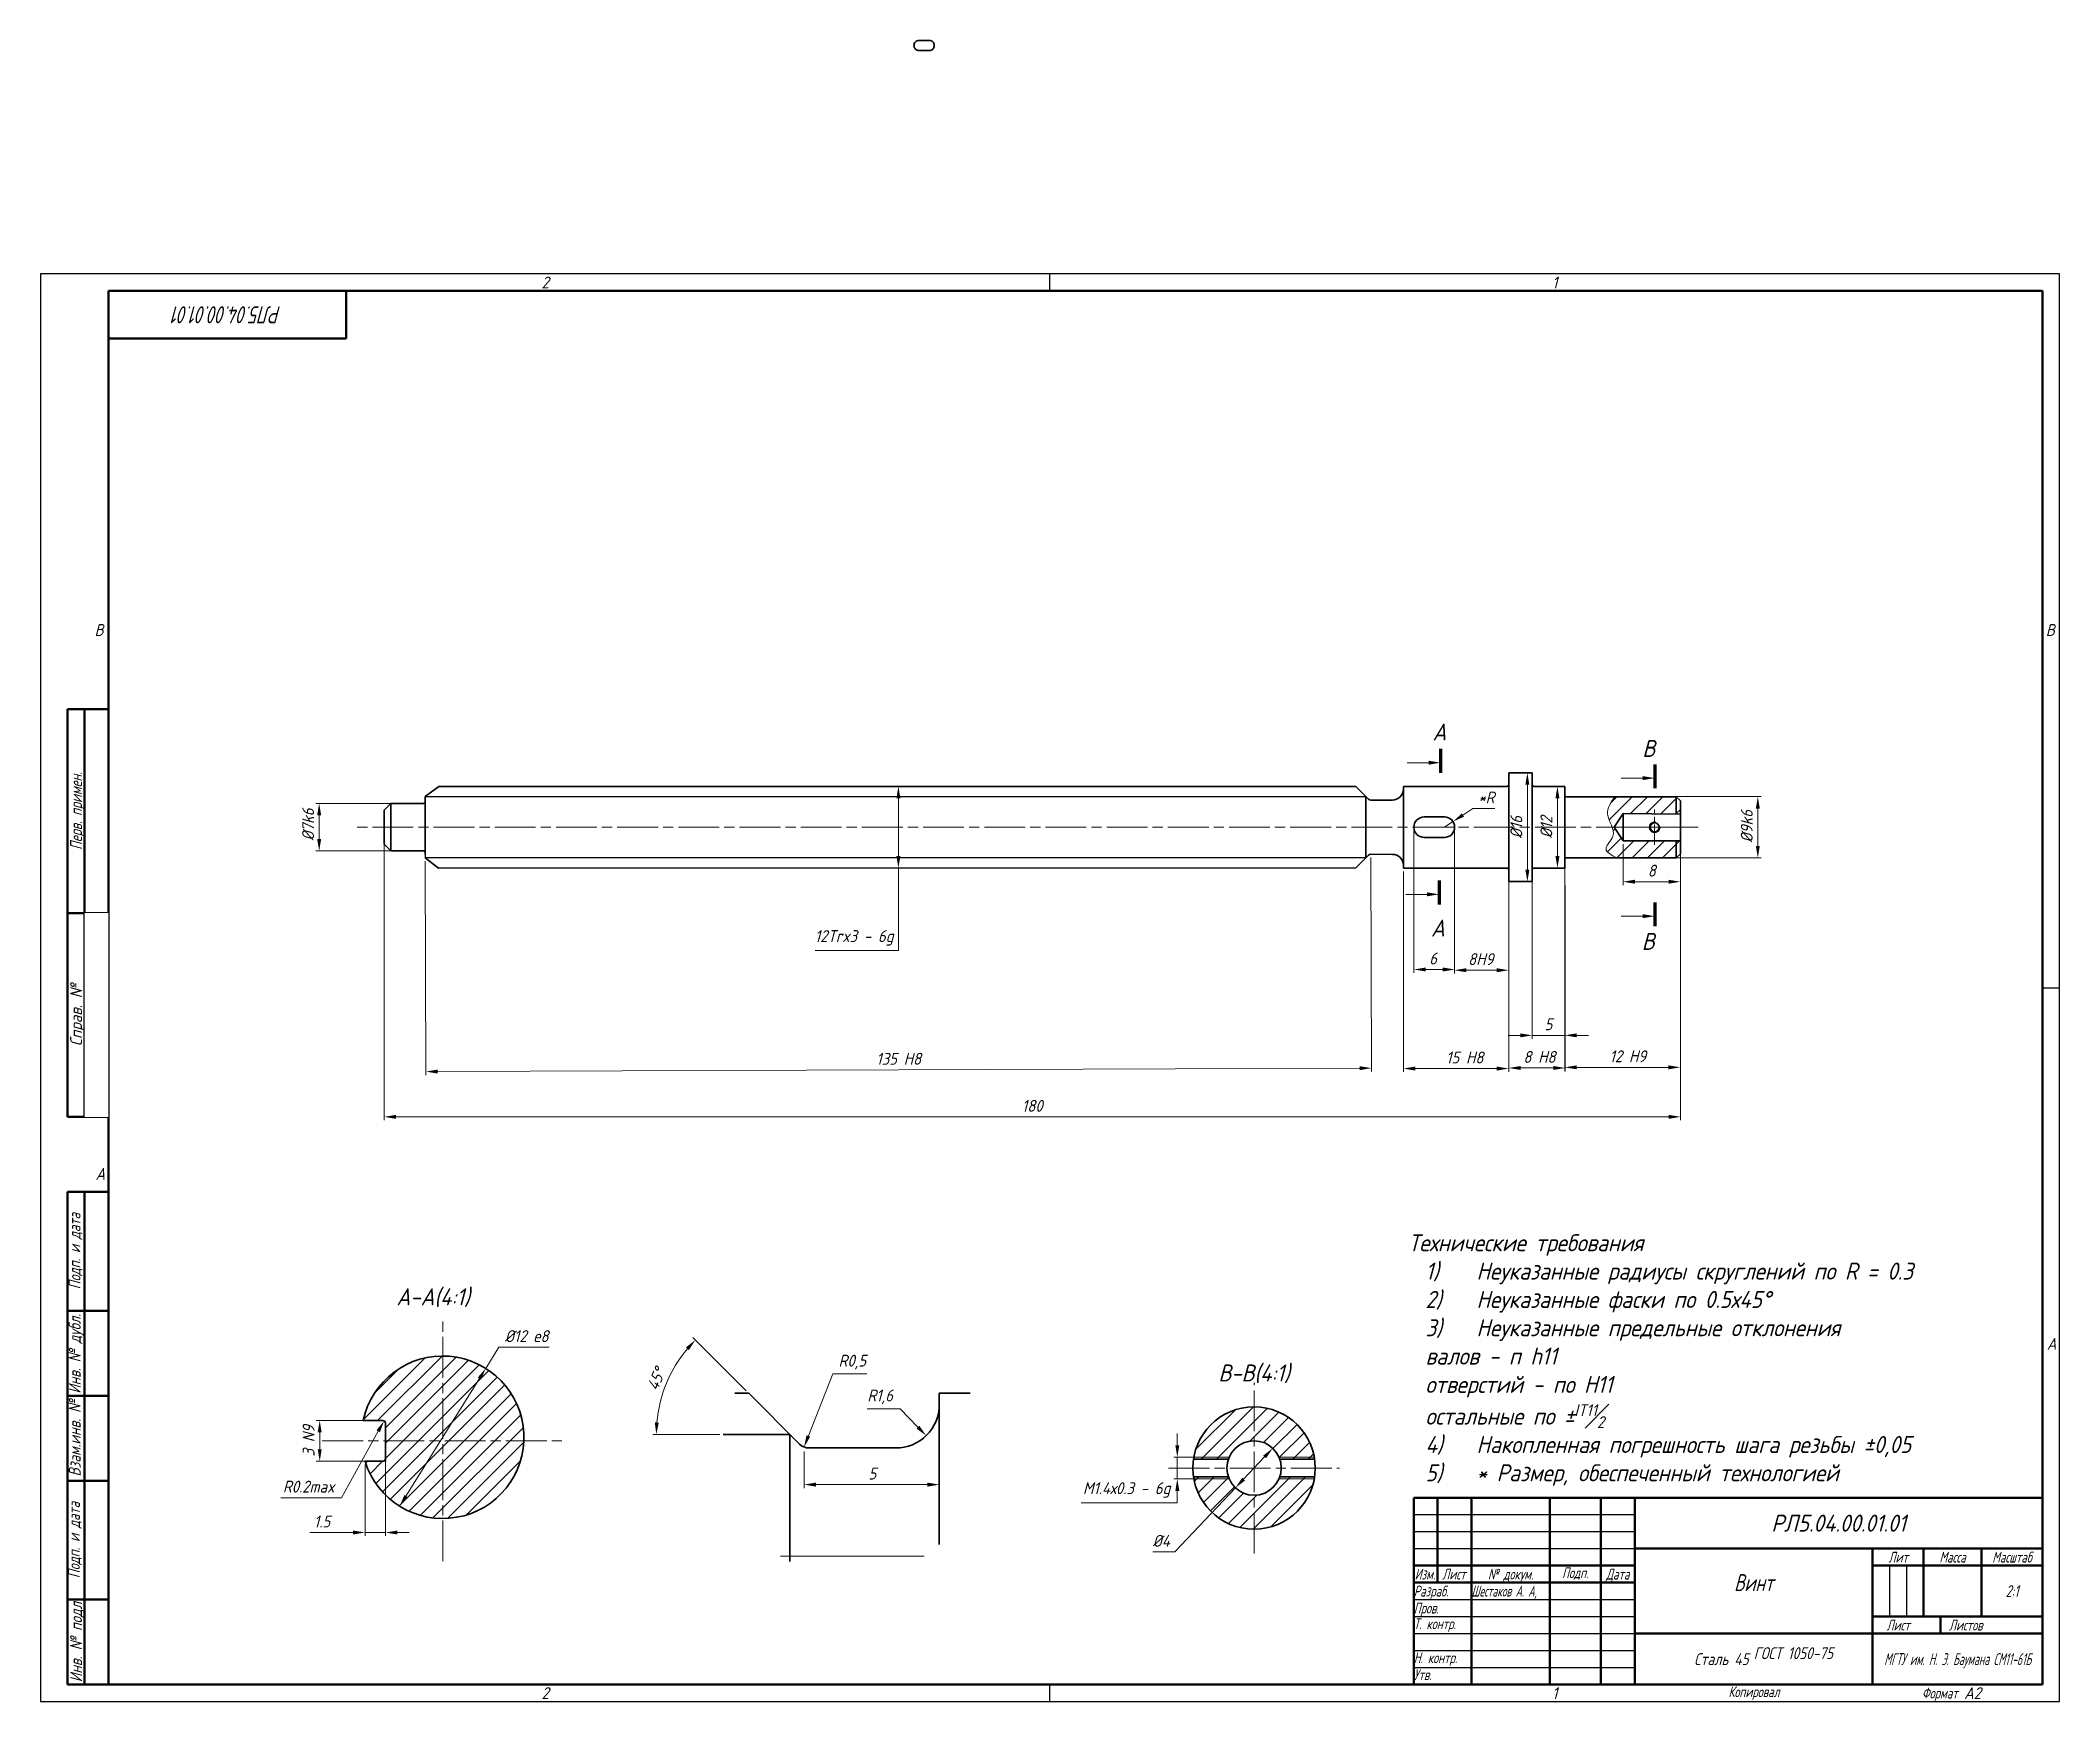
# Model space of a CAD drawing. Header units: millimetres. Extents: x 0 to 594, y 0 to 489.
import ezdxf
from ezdxf.enums import TextEntityAlignment as Align

# ---------------------------------------------------------------- set-up
doc = ezdxf.new("R2010")
doc.units = ezdxf.units.MM
doc.set_wipeout_variables(frame=1)
doc.linetypes.add('AM_ISO08W050', pattern=[18, 12, -1.5, 3, -1.5])
doc.linetypes.add('AM_ISO08W050x2', pattern=[9, 6, -0.75, 1.5, -0.75])
for name, color, linetype, lineweight in [('AM_0', 7, 'Continuous', 35), ('AM_4', 3, 'Continuous', 15), ('AM_5', 3, 'Continuous', 15), ('AM_7', 4, 'AM_ISO08W050', 15), ('AM_8', 1, 'Continuous', 15), ('AM_BOR', 7, 'Continuous', 35), ('основные', 7, 'Continuous', 35), ('оч жирные', 7, 'Continuous', 70), ('тонкие', 2, 'Continuous', 15)]:
    doc.layers.add(name, color=color, linetype=linetype, lineweight=lineweight)
doc.styles.add('ACGOSTTS', font='geniso.shx', dxfattribs={"oblique": 15, "height": 3.5})
doc.styles.get("Standard").update_dxf_attribs({"font": 'GENISO.SHX', "oblique": 15})
doc.dimstyles.new('AM_GOST$0', dxfattribs={"dimtxt": 3.5, "dimasz": 3.5, "dimexe": 1, "dimexo": 1, "dimgap": 1.5, "dimtad": 1, "dimtoh": 1, "dimtxsty": 'Standard', "dimcen": 0, "dimclrd": 256, "dimclre": 256, "dimclrt": 2, "dimadec": 0, "dimazin": 2, "dimtp": 0.1, "dimtm": 0.1, "dimtfac": 0.71, "dimtmove": 0, "dimatfit": 3, "dimfxl": 1, "dimtolj": 1, "dimlwd": -1, "dimlwe": -1, "dimarcsym": 1})
doc.dimstyles.new('AM_GOST$2', dxfattribs={"dimtxt": 3.5, "dimasz": 3.5, "dimexe": 1, "dimexo": 1, "dimgap": 1.5, "dimtad": 1, "dimtoh": 1, "dimtxsty": 'Standard', "dimcen": 0, "dimclrd": 256, "dimclre": 256, "dimclrt": 2, "dimadec": 0, "dimazin": 2, "dimtp": 0.1, "dimtm": 0.1, "dimtfac": 0.71, "dimtdec": 3, "dimtmove": 0, "dimatfit": 3, "dimfxl": 1, "dimtolj": 1, "dimlwd": -1, "dimlwe": -1, "dimarcsym": 1})
doc.dimstyles.new('AM_GOST$3', dxfattribs={"dimtxt": 3.5, "dimasz": 3.5, "dimexe": 1, "dimexo": 1, "dimgap": 1.5, "dimtad": 1, "dimtoh": 1, "dimtxsty": 'Standard', "dimcen": 0, "dimclrd": 256, "dimclre": 256, "dimclrt": 2, "dimadec": 0, "dimazin": 2, "dimtp": 0.1, "dimtm": 0.1, "dimtfac": 0.71, "dimtdec": 3, "dimtofl": 0, "dimtmove": 0, "dimatfit": 2, "dimfxl": 1, "dimtolj": 1, "dimlwd": -1, "dimlwe": -1, "dimarcsym": 1})
doc.dimstyles.new('AM_GOST$4', dxfattribs={"dimtxt": 3.5, "dimasz": 3.5, "dimexe": 1, "dimexo": 1, "dimgap": 1.5, "dimtad": 1, "dimtoh": 1, "dimtxsty": 'Standard', "dimcen": 0, "dimclrd": 256, "dimclre": 256, "dimclrt": 2, "dimadec": 0, "dimazin": 2, "dimtp": 0.1, "dimtm": 0.1, "dimtfac": 0.71, "dimtdec": 3, "dimtmove": 0, "dimatfit": 3, "dimfxl": 1, "dimtolj": 1, "dimlwd": -1, "dimlwe": -1, "dimarcsym": 1})

msp = doc.modelspace()

# ---------------------------------------------------------------- texts
at = {"layer": 'AM_5', "insert": (402.456, 137.487), "char_height": 5, "attachment_point": 1}
msp.add_mtext_dynamic_manual_height_columns('\\A1;Технические требования\\P\\pxi-3,l4,t4;1)^IНеуказанные радиусы скруглений по R = 0.3\\P2)^IНеуказанные фаски по 0.5х45%%D\\P3)^IНеуказанные предельные отклонения ^Jвалов - п h11^Jотверстий - по H11^Jостальные по %%P{\\H0.7x;\\SIT11#2;}\\P4)^IНакопленная погрешность шага резьбы %%P0,05\\P5)^I* Размер, обеспеченный технологией', width=163.6097, gutter_width=1, heights=[0], dxfattribs=at)
at = {"layer": 'основные', "char_height": 5, "attachment_point": 1}
for s, insert in [('А', (409.525, 287.749)), ('В', (471.228, 282.906)), ('А', (409.088, 230.073)), ('В', (471.068, 226.162)), ('А-А(4:1)', (104.749, 121.596)), ('В-В(4:1)', (346.53, 99.184))]:
    msp.add_mtext(s, dxfattribs=dict(at, insert=insert))

# ---------------------------------------------------------------- blocks, each defined once
blk = doc.blocks.new('GOST_A2_LANDSCAPE')
at = {"layer": 'AM_BOR', "color": 1, "lineweight": 25}
for p, q in [((594, 420), (0, 420)), ((0, 420), (0, 0)), ((297, 415), (297, 420)), ((594, 0), (594, 420)), ((15, 210), (20, 210)), ((589, 210), (594, 210)), ((0, 0), (594, 0)), ((297, 0), (297, 5))]:
    blk.add_line(p, q, dxfattribs=at)
at = {"layer": 'AM_BOR', "color": 7, "lineweight": 50}
for p, q in [((589, 415), (20, 415)), ((20, 415), (20, 5)), ((589, 5), (589, 415)), ((20, 5), (589, 5))]:
    blk.add_line(p, q, dxfattribs=at)
at = {"layer": 'AM_BOR', "color": 1, "lineweight": 25, "style": 'ACGOSTTS', "oblique": 15}
for s, p in [('2', (148.5, 417.5)), ('1', (445.5, 417.5)), ('2', (148.5, 2.5)), ('1', (445.5, 2.5))]:
    blk.add_text(s, height=3.5, dxfattribs=at).set_placement(p, align=Align.MIDDLE_CENTER)
for s, p in [('B', (15.93, 313.5)), ('B', (589.93, 313.5)), ('A', (16.21, 153.5)), ('A', (590.21, 103.5))]:
    blk.add_text(s, height=3.5, dxfattribs=at).set_placement(p)
blk = doc.blocks.new('GOST_FORM1')
at = {"layer": 'AM_BOR', "color": 7, "lineweight": 50}
for p, q in [((-185, 0), (-185, 55)), ((-185, 55), (0, 55)), ((-178, 55), (-178, 30)), ((-168, 55), (-168, 0)), ((-145, 55), (-145, 0)), ((-130, 55), (-130, 0)), ((-120, 55), (-120, 0)), ((0, 55), (0, 0)), ((-120, 40), (0, 40)), ((-50, 40), (-50, 0)), ((-35, 40), (-35, 20)), ((-18, 40), (-18, 20)), ((-185, 35), (-120, 35)), ((-185, 30), (-120, 30)), ((-50, 35), (0, 35)), ((-50, 20), (0, 20)), ((-30, 20), (-30, 15)), ((-120, 15), (0, 15)), ((0, 0), (-185, 0))]:
    blk.add_line(p, q, dxfattribs=at)
at = {"layer": 'AM_BOR', "color": 1, "lineweight": 25}
for p, q in [((-185, 50), (-120, 50)), ((-185, 45), (-120, 45)), ((-185, 40), (-120, 40)), ((-45, 35), (-45, 20)), ((-40, 35), (-40, 20)), ((-185, 25), (-120, 25)), ((-185, 20), (-120, 20)), ((-185, 15), (-120, 15)), ((-185, 10), (-120, 10)), ((-185, 5), (-120, 5))]:
    blk.add_line(p, q, dxfattribs=at)
at = {"layer": 'AM_BOR', "color": 1, "lineweight": 25, "style": 'ACGOSTTS', "oblique": 15, "width": 0.8}
for s, p in [('Лит', (-42.5, 37.5)), ('Масса', (-26.5, 37.5)), ('Масштаб', (-9, 37.5)), ('Изм.', (-181.7, 32.5)), ('Лист', (-173.2, 32.5)), ('№ докум.', (-156.5, 32.5)), ('Подп.', (-137.5, 32.9)), ('Дата', (-125, 32.5)), ('Лист', (-42.5, 17.5)), ('Листов', (-22.62, 17.5)), ('Копировал', (-84.92, -2.1))]:
    blk.add_text(s, height=3.17, dxfattribs=at).set_placement(p, align=Align.MIDDLE_CENTER)
for s, p in [('Разраб.', (-185, 27.5)), ('Пров.', (-185, 22.5)), ('Т. контр.', (-185, 17.9)), ('Н. контр.', (-185, 7.9)), ('Утв.', (-185, 2.9))]:
    blk.add_text(s, height=3.17, dxfattribs=at).set_placement(p, align=Align.MIDDLE_LEFT)
blk.add_text('Формат', height=3.17, dxfattribs=at).set_placement((-25, -2.5), align=Align.MIDDLE_RIGHT)
at = {"layer": 'AM_BOR', "color": 2, "lineweight": 25, "style": 'ACGOSTTS', "oblique": 15}
for tag, height, p in [('GEN-TITLE-PARTNO{23}', 5, (-60, 47.5)), ('GEN-TITLE-CMPNY{13}', 3.5, (-25, 7.5))]:
    blk.add_attdef(tag, text='', height=height, dxfattribs=at).set_placement(p, align=Align.MIDDLE_CENTER)
at = {"layer": 'AM_BOR', "color": 2, "lineweight": 25, "style": 'ACGOSTTS', "oblique": 15, "width": 0.8}
for tag, height, p in [('GEN-TITLE-DES1{13}', 5, (-85, 30)), ('GEN-TITLE-LIT1{1}', 3.5, (-47.9, 27.5)), ('GEN-TITLE-LIT2{1.1}', 3.5, (-42.9, 27.5)), ('GEN-TITLE-LIT3{1.1}', 3.5, (-37.9, 27.5)), ('GEN-TITLE-WT{4}', 3.5, (-27, 27.5)), ('GEN-TITLE-SCA{6}', 3.5, (-9, 27.5)), ('GEN-TITLE-DES2{21}', 3.17, (-85, 19.5)), ('GEN-TITLE-SHEET{2.2}', 3.17, (-34.5, 17.5)), ('GEN-TITLE-NUMSHTS{5}', 3.17, (-9.12, 17.5))]:
    blk.add_attdef(tag, text='', height=height, dxfattribs=at).set_placement(p, align=Align.MIDDLE_CENTER)
at = {"layer": 'AM_BOR', "color": 2, "lineweight": 25, "style": 'ACGOSTTS', "oblique": 15}
for tag, height, width, p in [('GEN-TITLE-NAME{6.5}', 3.17, 0.8, (-168, 27.5)), ('GEN-TITLE-CHKM{6.5}', 3.17, 0.8, (-168, 22.5)), ('GEN-TITLE-ENG{6.5}', 3.17, 0.8, (-168, 17.5)), ('GEN-TITLE-AUTH{6.5}', 3.17, 0.8, (-168, 12.5)), ('GEN-TITLE-APPD{6.5}', 3.17, 0.8, (-168, 7.5)), ('GEN-TITLE-MAT2{9}', 3.5, 0.9, (-85, 9.25)), ('GEN-TITLE-MAT3{9}', 3.5, 0.9, (-85, 4.37)), ('GEN-TITLE-APPM{6.5}', 3.17, 0.8, (-168, 2.5))]:
    blk.add_attdef(tag, text='', height=height, dxfattribs=dict(at, width=width)).set_placement(p, align=Align.MIDDLE_LEFT)
at = {"layer": 'AM_BOR', "color": 1, "lineweight": 25, "style": 'ACGOSTTS', "oblique": 15, "width": 0.8}
blk.add_attdef('GEN-TITLE-AUTHT{5}', text='', height=3.17, dxfattribs=at).set_placement((-185, 12.9), align=Align.MIDDLE_LEFT)
at = {"layer": 'AM_BOR', "color": 2, "lineweight": 25, "style": 'ACGOSTTS', "oblique": 15, "width": 0.9}
blk.add_attdef('GEN-TITLE-MAT1{9}', text='', height=3.5, dxfattribs=at).set_placement((-86.5, 7.5), align=Align.MIDDLE_RIGHT)
at = {"layer": 'AM_BOR', "color": 2, "lineweight": 25, "style": 'ACGOSTTS', "oblique": 15}
blk.add_attdef('GEN-TITLE-SIZ{15.7}', text='', height=3.5, dxfattribs=at).set_placement((-23.1, -2.5), align=Align.MIDDLE_LEFT)
blk = doc.blocks.new('GOST_EXT12')
at = {"layer": 'AM_BOR', "color": 7, "lineweight": 50, "ltscale": 0.3}
for p, q in [((0, 287), (-12, 287)), ((-12, 287), (-12, 167)), ((-7, 167), (-7, 287)), ((0, 167), (0, 287)), ((-12, 227), (0, 227)), ((-12, 167), (0, 167))]:
    blk.add_line(p, q, dxfattribs=at)
at = {"layer": 'AM_BOR', "color": 7, "lineweight": 50}
for p, q in [((0, 145), (-12, 145)), ((-12, 145), (-12, 110)), ((-12, 0), (-12, 145)), ((-7, 0), (-7, 145)), ((0, 145), (0, 0)), ((0, 110), (-12, 110)), ((-12, 110), (-12, 85)), ((0, 85), (-12, 85)), ((-12, 85), (-12, 60)), ((0, 60), (-12, 60)), ((-12, 60), (-12, 25)), ((0, 25), (-12, 25)), ((-12, 25), (-12, 0)), ((0, 0), (-12, 0))]:
    blk.add_line(p, q, dxfattribs=at)
at = {"layer": 'AM_BOR', "color": 1, "lineweight": 25, "style": 'ACGOSTTS', "oblique": 15}
for s, width, p in [('Перв. примен.', 0.821392, (-9.5, 257)), ('Подп. и дата', 0.842977, (-9.95, 127.5)), ('Инв. № дубл.', 0.891828, (-9.9, 97.31)), ('Взам.инв. №', 0.899981, (-9.9, 72.5)), ('Подп. и дата', 0.842977, (-10.13, 42.5)), ('Инв. № подл', 0.910904, (-9.5, 12.5))]:
    blk.add_text(s, height=3.5, rotation=90, dxfattribs=dict(at, width=width)).set_placement(p, align=Align.MIDDLE_CENTER)
blk.add_text('Справ. №', height=3.5, rotation=90, dxfattribs=at).set_placement((-9.5, 197), align=Align.MIDDLE_CENTER)
at = {"layer": 'AM_BOR', "color": 2, "lineweight": 25, "style": 'ACGOSTTS', "oblique": 15, "width": 0.8}
for tag, p in [('GEN-TITLE-FREF{16}', (-3.5, 257)), ('GEN-TITLE-RPARTNO{16}', (-3.5, 197)), ('GEN-TITLE-SDT2{10}', (-3.5, 127.5)), ('GEN-TITLE-CSTKN{7}', (-3.5, 97.5)), ('GEN-TITLE-RSTKN{7}', (-3.5, 72.5)), ('GEN-TITLE-SDT1{10}', (-3.5, 42.5)), ('GEN-TITLE-STKN{7}', (-3.5, 12.5))]:
    blk.add_attdef(tag, text='', height=3.17, rotation=90, dxfattribs=at).set_placement(p, align=Align.MIDDLE_CENTER)
blk.add_wipeout([(-7, 227), (-7, 167), (0, 167), (0, 227)])
blk = doc.blocks.new('GOST_EXT3_L')
at = {"layer": 'AM_BOR', "color": 7, "lineweight": 50}
for p, q in [((0, 0), (70, 0)), ((0, -14), (0, 0)), ((70, 0), (70, -14)), ((70, -14), (0, -14))]:
    blk.add_line(p, q, dxfattribs=at)
at = {"layer": 'AM_BOR', "color": 2, "lineweight": 25, "style": 'ACGOSTTS', "oblique": 15, "width": 0.8}
blk.add_attdef('GEN-TITLE-PARTNO{11.7}', text='', height=5, rotation=180, dxfattribs=at).set_placement((35, -7), align=Align.MIDDLE_CENTER)
blk = doc.blocks.new('*D9')
at = {"layer": 'AM_5', "linetype": 'ByBlock', "transparency": 16777216}
for p, q in [((101.11, 256.26), (101.11, 171.03)), ((482.45, 256.24), (482.45, 171.03)), ((104.61, 172.03), (478.95, 172.03))]:
    blk.add_line(p, q, dxfattribs=at)
at = {"layer": 'AM_5', "transparency": 16777216}
for points in [[(104.61, 172.61), (104.61, 171.45), (101.11, 172.03)], [(478.95, 172.61), (478.95, 171.45), (482.45, 172.03)]]:
    blk.add_solid(points, dxfattribs=at)
at = {"layer": 'Defpoints', "color": 0, "transparency": 16777216}
for p in [(101.11, 257.26), (482.45, 257.24), (482.45, 172.03)]:
    blk.add_point(p, dxfattribs=at)
at = {"layer": 'AM_5', "color": 2, "transparency": 16777216, "insert": (291.78, 175.28), "char_height": 3.5, "attachment_point": 5}
blk.add_mtext('\\A1;180', dxfattribs=at)
blk = doc.blocks.new('*D10')
at = {"layer": 'AM_5', "linetype": 'ByBlock', "transparency": 16777216}
for p, q in [((113.17, 247.27), (113.4, 184.34)), ((391.37, 248.29), (391.6, 185.37)), ((116.9, 185.35), (388.09, 186.35))]:
    blk.add_line(p, q, dxfattribs=at)
at = {"layer": 'AM_5', "transparency": 16777216}
for points in [[(116.89, 185.94), (116.9, 184.77), (113.4, 185.34)], [(388.09, 186.94), (388.1, 185.77), (391.59, 186.37)]]:
    blk.add_solid(points, dxfattribs=at)
at = {"layer": 'Defpoints', "color": 0, "transparency": 16777216}
for p in [(113.16, 248.27), (391.36, 249.29), (391.59, 186.37)]:
    blk.add_point(p, dxfattribs=at)
at = {"layer": 'AM_5', "color": 2, "transparency": 16777216, "insert": (252.48, 189.1), "char_height": 3.5, "attachment_point": 5, "rotation": 0.21153}
blk.add_mtext('\\A1;135{}{\\C2; H8}', dxfattribs=at)
blk = doc.blocks.new('*D11')
at = {"layer": 'AM_5', "linetype": 'ByBlock', "transparency": 16777216}
for p, q in [((448.45, 248.43), (448.44, 185.6)), ((482.45, 248.43), (482.44, 185.6)), ((478.94, 186.6), (451.94, 186.6))]:
    blk.add_line(p, q, dxfattribs=at)
at = {"layer": 'AM_5', "transparency": 16777216}
for points in [[(451.94, 187.18), (451.94, 186.02), (448.44, 186.6)], [(478.94, 187.18), (478.94, 186.02), (482.44, 186.6)]]:
    blk.add_solid(points, dxfattribs=at)
at = {"layer": 'Defpoints', "color": 0, "transparency": 16777216}
for p in [(448.45, 249.43), (482.45, 249.43), (448.44, 186.6)]:
    blk.add_point(p, dxfattribs=at)
at = {"layer": 'AM_5', "color": 2, "transparency": 16777216, "insert": (466.98, 189.85), "char_height": 3.5, "attachment_point": 5, "rotation": 359.99781}
blk.add_mtext('\\A1;12{}{\\C2; H9}', dxfattribs=at)
blk = doc.blocks.new('*D12')
at = {"layer": 'AM_5', "linetype": 'ByBlock', "transparency": 16777216}
for p, q in [((400.95, 244.23), (400.95, 185.24)), ((431.94, 244.23), (431.94, 185.24)), ((404.45, 186.24), (428.44, 186.24))]:
    blk.add_line(p, q, dxfattribs=at)
at = {"layer": 'AM_5', "transparency": 16777216}
for points in [[(404.45, 186.82), (404.45, 185.65), (400.95, 186.24)], [(428.44, 186.82), (428.44, 185.65), (431.94, 186.24)]]:
    blk.add_solid(points, dxfattribs=at)
at = {"layer": 'Defpoints', "color": 0, "transparency": 16777216}
for p in [(400.95, 245.23), (431.94, 245.23), (431.94, 186.24)]:
    blk.add_point(p, dxfattribs=at)
at = {"layer": 'AM_5', "color": 2, "transparency": 16777216, "insert": (419.01, 189.49), "char_height": 3.5, "attachment_point": 5}
blk.add_mtext('\\A1;15{}{\\C2; H8}', dxfattribs=at)
blk = doc.blocks.new('*D13')
at = {"layer": 'AM_5', "linetype": 'ByBlock', "transparency": 16777216}
for p, q in [((431.94, 240.23), (431.94, 185.41)), ((448.55, 240.23), (448.55, 185.41)), ((435.44, 186.41), (445.05, 186.41))]:
    blk.add_line(p, q, dxfattribs=at)
at = {"layer": 'AM_5', "transparency": 16777216}
for points in [[(435.44, 186.99), (435.44, 185.83), (431.94, 186.41)], [(445.05, 186.99), (445.05, 185.83), (448.55, 186.41)]]:
    blk.add_solid(points, dxfattribs=at)
at = {"layer": 'Defpoints', "color": 0, "transparency": 16777216}
for p in [(431.94, 241.23), (448.55, 241.23), (448.55, 186.41)]:
    blk.add_point(p, dxfattribs=at)
at = {"layer": 'AM_5', "color": 2, "transparency": 16777216, "insert": (440.97, 189.66), "char_height": 3.5, "attachment_point": 5}
blk.add_mtext('\\A1;8{}{\\C2; H8}', dxfattribs=at)
blk = doc.blocks.new('*D14')
at = {"layer": 'AM_5', "linetype": 'ByBlock', "transparency": 16777216}
for p, q in [((438.82, 268.23), (438.82, 195.01)), ((448.45, 268.23), (448.45, 195.01)), ((435.32, 196.01), (431.82, 196.01)), ((448.45, 196.01), (438.82, 196.01)), ((451.95, 196.01), (455.45, 196.01))]:
    blk.add_line(p, q, dxfattribs=at)
at = {"layer": 'AM_5', "transparency": 16777216}
for points in [[(435.32, 196.59), (435.32, 195.42), (438.82, 196.01)], [(451.95, 196.59), (451.95, 195.42), (448.45, 196.01)]]:
    blk.add_solid(points, dxfattribs=at)
at = {"layer": 'Defpoints', "color": 0, "transparency": 16777216}
for p in [(438.82, 269.23), (448.45, 269.23), (438.82, 196.01)]:
    blk.add_point(p, dxfattribs=at)
at = {"layer": 'AM_5', "color": 2, "transparency": 16777216, "insert": (443.63, 199.26), "char_height": 3.5, "attachment_point": 5}
blk.add_mtext('\\A1;5', dxfattribs=at)
blk = doc.blocks.new('*D15')
at = {"layer": 'AM_5', "linetype": 'ByBlock', "transparency": 16777216}
for p, q in [((415.98, 256.25), (415.98, 214.17)), ((431.94, 244.23), (431.94, 214.17)), ((419.48, 215.17), (428.44, 215.17))]:
    blk.add_line(p, q, dxfattribs=at)
at = {"layer": 'AM_5', "transparency": 16777216}
for points in [[(419.48, 215.76), (419.48, 214.59), (415.98, 215.17)], [(428.44, 215.76), (428.44, 214.59), (431.94, 215.17)]]:
    blk.add_solid(points, dxfattribs=at)
at = {"layer": 'Defpoints', "color": 0, "transparency": 16777216}
for p in [(415.98, 257.25), (431.94, 245.23), (431.94, 215.17)]:
    blk.add_point(p, dxfattribs=at)
at = {"layer": 'AM_5', "color": 2, "transparency": 16777216, "insert": (423.72, 218.42), "char_height": 3.5, "attachment_point": 5}
blk.add_mtext('\\A1;8Н9', dxfattribs=at)
blk = doc.blocks.new('*D16')
at = {"layer": 'AM_5', "linetype": 'ByBlock', "transparency": 16777216}
for p, q in [((404.04, 256.25), (404.04, 214.38)), ((416.04, 256.25), (416.04, 214.38)), ((407.54, 215.38), (412.54, 215.38))]:
    blk.add_line(p, q, dxfattribs=at)
at = {"layer": 'AM_5', "transparency": 16777216}
for points in [[(407.54, 215.96), (407.54, 214.8), (404.04, 215.38)], [(412.54, 215.96), (412.54, 214.8), (416.04, 215.38)]]:
    blk.add_solid(points, dxfattribs=at)
at = {"layer": 'Defpoints', "color": 0, "transparency": 16777216}
for p in [(404.04, 257.25), (416.04, 257.25), (416.04, 215.38)]:
    blk.add_point(p, dxfattribs=at)
at = {"layer": 'AM_5', "color": 2, "transparency": 16777216, "insert": (409.7, 218.63), "char_height": 3.5, "attachment_point": 5}
blk.add_mtext('\\A1;6', dxfattribs=at)
blk = doc.blocks.new('*D18')
at = {"layer": 'AM_5', "linetype": 'ByBlock', "transparency": 16777216}
for p, q in [((99.71, 82.71), (81.17, 82.71)), ((82.17, 79.21), (82.17, 74.21)), ((100.51, 70.71), (81.17, 70.71))]:
    blk.add_line(p, q, dxfattribs=at)
at = {"layer": 'AM_5', "transparency": 16777216}
for points in [[(81.58, 79.21), (82.75, 79.21), (82.17, 82.71)], [(81.58, 74.21), (82.75, 74.21), (82.17, 70.71)]]:
    blk.add_solid(points, dxfattribs=at)
at = {"layer": 'Defpoints', "color": 0, "transparency": 16777216}
for p in [(100.71, 82.71), (82.17, 70.71), (101.51, 70.71)]:
    blk.add_point(p, dxfattribs=at)
at = {"layer": 'AM_5', "color": 2, "transparency": 16777216, "insert": (78.92, 76.71), "char_height": 3.5, "attachment_point": 5, "rotation": 90}
blk.add_mtext('\\A1;3 N9', dxfattribs=at)
blk = doc.blocks.new('*D19')
at = {"layer": 'AM_5', "linetype": 'ByBlock', "transparency": 16777216}
for p, q in [((101.51, 80.91), (101.51, 48.75)), ((95.51, 69.71), (95.51, 48.75)), ((92.01, 49.75), (79.25, 49.75)), ((101.51, 49.75), (95.51, 49.75)), ((105.01, 49.75), (108.51, 49.75))]:
    blk.add_line(p, q, dxfattribs=at)
at = {"layer": 'AM_5', "transparency": 16777216}
for points in [[(92.01, 50.33), (92.01, 49.17), (95.51, 49.75)], [(105.01, 50.33), (105.01, 49.17), (101.51, 49.75)]]:
    blk.add_solid(points, dxfattribs=at)
at = {"layer": 'Defpoints', "color": 0, "transparency": 16777216}
for p in [(101.51, 81.91), (95.51, 70.71), (101.51, 49.75)]:
    blk.add_point(p, dxfattribs=at)
at = {"layer": 'AM_5', "color": 2, "transparency": 16777216, "insert": (82.86, 53), "char_height": 3.5, "attachment_point": 5}
blk.add_mtext('\\A1;1.5 ', dxfattribs=at)
blk = doc.blocks.new('*D20')
at = {"layer": 'AM_5', "linetype": 'ByBlock', "transparency": 16777216}
for p, q in [((131, 98.04), (134.89, 104.27)), ((134.89, 104.27), (149.7, 104.27)), ((107.55, 60.46), (129.15, 95.07))]:
    blk.add_line(p, q, dxfattribs=at)
at = {"layer": 'AM_5', "transparency": 16777216}
for points in [[(128.66, 95.38), (129.65, 94.76), (131, 98.04)], [(107.05, 60.76), (108.04, 60.15), (105.7, 57.49)]]:
    blk.add_solid(points, dxfattribs=at)
at = {"layer": 'Defpoints', "color": 0, "transparency": 16777216}
for p in [(131, 98.04), (105.7, 57.49)]:
    blk.add_point(p, dxfattribs=at)
at = {"layer": 'AM_5', "color": 2, "transparency": 16777216, "insert": (143.04, 107.52), "char_height": 3.5, "attachment_point": 5}
blk.add_mtext('\\A1;%%C12 е8', dxfattribs=at)
blk = doc.blocks.new('*D21')
at = {"layer": 'AM_5', "linetype": 'ByBlock', "transparency": 16777216}
for p, q in [((88.56, 60), (99.4, 79.55)), ((70.75, 60), (88.56, 60))]:
    blk.add_line(p, q, dxfattribs=at)
at = {"layer": 'AM_5', "transparency": 16777216}
blk.add_solid([(98.89, 79.83), (99.91, 79.27), (101.1, 82.61)], dxfattribs=at)
at = {"layer": 'Defpoints', "color": 0, "transparency": 16777216}
for p in [(100.71, 81.91), (101.1, 82.61)]:
    blk.add_point(p, dxfattribs=at)
at = {"layer": 'AM_5', "color": 2, "transparency": 16777216, "insert": (78.9, 63.25), "char_height": 3.5, "attachment_point": 5}
blk.add_mtext('\\A1;R0.2max', dxfattribs=at)
blk = doc.blocks.new('*D23')
at = {"layer": 'AM_5', "linetype": 'ByBlock', "transparency": 16777216}
for p, q in [((243.21, 86.14), (252.89, 86.14)), ((252.89, 86.14), (258.14, 80.75))]:
    blk.add_line(p, q, dxfattribs=at)
at = {"layer": 'AM_5', "transparency": 16777216}
blk.add_solid([(258.56, 81.16), (257.72, 80.34), (260.58, 78.24)], dxfattribs=at)
at = {"layer": 'Defpoints', "color": 0, "transparency": 16777216}
for p in [(251.65, 87.42), (260.58, 78.24)]:
    blk.add_point(p, dxfattribs=at)
at = {"layer": 'AM_5', "color": 2, "transparency": 16777216, "insert": (247.04, 89.66), "char_height": 3.5, "attachment_point": 5}
blk.add_mtext('\\A1;R1,6', dxfattribs=at)
blk = doc.blocks.new('*D24')
at = {"layer": 'AM_5', "linetype": 'ByBlock', "transparency": 16777216}
for p, q in [((233.07, 96.39), (225.93, 78.15)), ((243.12, 96.39), (233.07, 96.39))]:
    blk.add_line(p, q, dxfattribs=at)
at = {"layer": 'AM_5', "transparency": 16777216}
blk.add_solid([(225.38, 78.36), (226.47, 77.94), (224.65, 74.89)], dxfattribs=at)
at = {"layer": 'Defpoints', "color": 0, "transparency": 16777216}
for p in [(226.11, 78.62), (224.65, 74.89)]:
    blk.add_point(p, dxfattribs=at)
at = {"layer": 'AM_5', "color": 2, "transparency": 16777216, "insert": (238.85, 99.9), "char_height": 3.5, "attachment_point": 5}
blk.add_mtext('\\A1;R0,5', dxfattribs=at)
blk = doc.blocks.new('*D25')
at = {"layer": 'AM_5', "linetype": 'ByBlock', "transparency": 16777216}
for p, q in [((224.65, 73.62), (224.65, 62.84)), ((264.45, 73.62), (264.45, 62.84)), ((260.95, 63.84), (228.15, 63.84))]:
    blk.add_line(p, q, dxfattribs=at)
at = {"layer": 'AM_5', "transparency": 16777216}
for points in [[(228.15, 64.42), (228.15, 63.25), (224.65, 63.84)], [(260.95, 64.42), (260.95, 63.25), (264.45, 63.84)]]:
    blk.add_solid(points, dxfattribs=at)
at = {"layer": 'Defpoints', "color": 0, "transparency": 16777216}
for p in [(224.65, 74.62), (264.45, 74.62), (224.65, 63.84)]:
    blk.add_point(p, dxfattribs=at)
at = {"layer": 'AM_5', "color": 2, "transparency": 16777216, "insert": (244.75, 67.09), "char_height": 3.5, "attachment_point": 5, "rotation": 0.00189}
blk.add_mtext('\\A1;5', dxfattribs=at)
blk = doc.blocks.new('*D26')
at = {"layer": 'AM_5', "linetype": 'ByBlock', "transparency": 16777216}
for p, q in [((207.64, 91.43), (191.97, 107.09)), ((199.9, 78.62), (180.18, 78.62))]:
    blk.add_line(p, q, dxfattribs=at)
blk.add_arc((220.45, 78.62), 39.27, 140.10802, 174.88642, dxfattribs=at)
at = {"layer": 'AM_5', "transparency": 16777216}
for points in [[(189.89, 104.2), (190.75, 103.41), (192.68, 106.39)], [(181.92, 82.09), (180.75, 82.14), (181.18, 78.62)]]:
    blk.add_solid(points, dxfattribs=at)
at = {"layer": 'Defpoints', "color": 0, "transparency": 16777216}
for p in [(186.44, 98.25), (208.34, 90.72), (200.9, 78.62), (220.45, 78.62), (223.28, 75.79)]:
    blk.add_point(p, dxfattribs=at)
at = {"layer": 'AM_5', "color": 2, "transparency": 16777216, "insert": (181.17, 94.89), "char_height": 3.5, "attachment_point": 5, "rotation": 67.49722}
blk.add_mtext('\\A1;45°', dxfattribs=at)
blk = doc.blocks.new('*D27')
at = {"layer": 'AM_5', "linetype": 'ByBlock', "transparency": 16777216}
for p, q in [((252.14, 269.23), (253.4, 269.23)), ((252.4, 265.73), (252.4, 248.74)), ((252.14, 245.24), (253.4, 245.24)), ((252.4, 245.24), (252.4, 220.93)), ((252.4, 220.93), (227.9, 220.93))]:
    blk.add_line(p, q, dxfattribs=at)
at = {"layer": 'AM_5', "transparency": 16777216}
for points in [[(251.82, 265.73), (252.99, 265.73), (252.4, 269.23)], [(251.82, 248.74), (252.99, 248.74), (252.4, 245.24)]]:
    blk.add_solid(points, dxfattribs=at)
at = {"layer": 'Defpoints', "color": 0, "transparency": 16777216}
for p in [(251.14, 269.23), (251.14, 245.24), (252.4, 245.24)]:
    blk.add_point(p, dxfattribs=at)
at = {"layer": 'AM_5', "color": 2, "transparency": 16777216, "insert": (239.4, 224.68), "char_height": 3.5, "attachment_point": 5}
blk.add_mtext('\\A1;12Trx3 - 6g', dxfattribs=at)
blk = doc.blocks.new('*D28')
at = {"layer": 'AM_5', "linetype": 'ByBlock', "transparency": 16777216}
for p, q in [((480.35, 266.23), (506.22, 266.23)), ((505.22, 262.73), (505.22, 251.73)), ((480.35, 248.23), (506.22, 248.23))]:
    blk.add_line(p, q, dxfattribs=at)
at = {"layer": 'AM_5', "transparency": 16777216}
for points in [[(504.63, 262.73), (505.8, 262.73), (505.22, 266.23)], [(504.63, 251.73), (505.8, 251.73), (505.22, 248.23)]]:
    blk.add_solid(points, dxfattribs=at)
at = {"layer": 'Defpoints', "color": 0, "transparency": 16777216}
for p in [(479.35, 266.23), (479.35, 248.23), (505.22, 248.23)]:
    blk.add_point(p, dxfattribs=at)
at = {"layer": 'AM_5', "color": 2, "transparency": 16777216, "insert": (501.97, 257.49), "char_height": 3.5, "attachment_point": 5, "rotation": 90}
blk.add_mtext('\\A1;%%C9k6', dxfattribs=at)
blk = doc.blocks.new('*D29')
at = {"layer": 'AM_5', "linetype": 'ByBlock', "transparency": 16777216}
for p, q in [((103.67, 264.26), (81.01, 264.26)), ((82.01, 260.76), (82.01, 253.76)), ((103.66, 250.26), (81.01, 250.26))]:
    blk.add_line(p, q, dxfattribs=at)
at = {"layer": 'AM_5', "transparency": 16777216}
for points in [[(81.42, 260.76), (82.59, 260.76), (82.01, 264.26)], [(81.42, 253.76), (82.59, 253.76), (82.01, 250.26)]]:
    blk.add_solid(points, dxfattribs=at)
at = {"layer": 'Defpoints', "color": 0, "transparency": 16777216}
for p in [(104.67, 264.26), (82.01, 250.26), (104.66, 250.26)]:
    blk.add_point(p, dxfattribs=at)
at = {"layer": 'AM_5', "color": 2, "transparency": 16777216, "insert": (78.76, 258), "char_height": 3.5, "attachment_point": 5, "rotation": 90}
blk.add_mtext('\\A1;%%C7k6', dxfattribs=at)
blk = doc.blocks.new('*D30')
at = {"layer": 'AM_5', "linetype": 'ByBlock', "transparency": 16777216}
for p, q in [((447.01, 269.23), (447.27, 269.23)), ((446.27, 265.73), (446.27, 248.73)), ((447.01, 245.23), (447.27, 245.23))]:
    blk.add_line(p, q, dxfattribs=at)
at = {"layer": 'AM_5', "transparency": 16777216}
for points in [[(445.69, 265.73), (446.85, 265.73), (446.27, 269.23)], [(445.69, 248.73), (446.85, 248.73), (446.27, 245.23)]]:
    blk.add_solid(points, dxfattribs=at)
at = {"layer": 'Defpoints', "color": 0, "transparency": 16777216}
for p in [(446.01, 269.23), (446.01, 245.23), (446.27, 245.23)]:
    blk.add_point(p, dxfattribs=at)
at = {"layer": 'AM_5', "color": 2, "transparency": 16777216, "insert": (443.02, 257.23), "char_height": 3.5, "attachment_point": 5, "rotation": 90}
blk.add_mtext('\\A1;%%C12', dxfattribs=at)
blk = doc.blocks.new('*D31')
at = {"layer": 'AM_5', "linetype": 'ByBlock', "transparency": 16777216}
for p, q in [((436.38, 273.23), (438.43, 273.23)), ((437.43, 269.73), (437.43, 244.73)), ((436.38, 241.23), (438.43, 241.23))]:
    blk.add_line(p, q, dxfattribs=at)
at = {"layer": 'AM_5', "transparency": 16777216}
for points in [[(436.84, 269.73), (438.01, 269.73), (437.43, 273.23)], [(436.84, 244.73), (438.01, 244.73), (437.43, 241.23)]]:
    blk.add_solid(points, dxfattribs=at)
at = {"layer": 'Defpoints', "color": 0, "transparency": 16777216}
for p in [(435.38, 273.23), (435.38, 241.23), (437.43, 241.23)]:
    blk.add_point(p, dxfattribs=at)
at = {"layer": 'AM_5', "color": 2, "transparency": 16777216, "insert": (434.18, 257.23), "char_height": 3.5, "attachment_point": 5, "rotation": 90}
blk.add_mtext('\\A1;%%C16', dxfattribs=at)
blk = doc.blocks.new('*D32')
at = {"layer": 'AM_5', "linetype": 'ByBlock', "transparency": 16777216}
for p, q in [((465.57, 252.21), (465.57, 240.21)), ((482.45, 252.21), (482.45, 240.21)), ((478.95, 241.21), (469.07, 241.21))]:
    blk.add_line(p, q, dxfattribs=at)
at = {"layer": 'AM_5', "transparency": 16777216}
for points in [[(469.07, 241.79), (469.07, 240.63), (465.57, 241.21)], [(478.95, 241.79), (478.95, 240.63), (482.45, 241.21)]]:
    blk.add_solid(points, dxfattribs=at)
at = {"layer": 'Defpoints', "color": 0, "transparency": 16777216}
for p in [(465.57, 253.21), (482.45, 253.21), (465.57, 241.21)]:
    blk.add_point(p, dxfattribs=at)
at = {"layer": 'AM_5', "color": 2, "transparency": 16777216, "insert": (474.01, 244.46), "char_height": 3.5, "attachment_point": 5}
blk.add_mtext('\\A1;8', dxfattribs=at)
blk = doc.blocks.new('*D33')
at = {"layer": 'AM_5', "linetype": 'ByBlock', "transparency": 16777216}
for p, q in [((334.45, 75.41), (334.45, 78.91)), ((343.51, 71.91), (333.45, 71.91)), ((334.45, 71.91), (334.45, 65.51)), ((343.51, 65.51), (333.45, 65.51)), ((334.45, 62.01), (334.45, 58.51)), ((334.45, 58.51), (306.14, 58.51))]:
    blk.add_line(p, q, dxfattribs=at)
at = {"layer": 'AM_5', "transparency": 16777216}
for points in [[(333.87, 75.41), (335.04, 75.41), (334.45, 71.91)], [(333.87, 62.01), (335.04, 62.01), (334.45, 65.51)]]:
    blk.add_solid(points, dxfattribs=at)
at = {"layer": 'Defpoints', "color": 0, "transparency": 16777216}
for p in [(344.51, 71.91), (334.45, 65.51), (344.51, 65.51)]:
    blk.add_point(p, dxfattribs=at)
at = {"layer": 'AM_5', "color": 2, "transparency": 16777216, "insert": (319.55, 62.26), "char_height": 3.5, "attachment_point": 5}
blk.add_mtext('\\A1;М1.4х0.3 - 6g', dxfattribs=at)
blk = doc.blocks.new('*D34')
at = {"layer": 'AM_5', "linetype": 'ByBlock', "transparency": 16777216}
for p, q in [((360.13, 71.98), (353.94, 65.45)), ((351.54, 62.9), (333.7, 44.06)), ((333.7, 44.06), (327.26, 44.06))]:
    blk.add_line(p, q, dxfattribs=at)
at = {"layer": 'AM_5', "transparency": 16777216}
for points in [[(359.71, 72.38), (360.55, 71.58), (362.53, 74.52)], [(353.52, 65.85), (354.37, 65.04), (351.54, 62.9)]]:
    blk.add_solid(points, dxfattribs=at)
at = {"layer": 'Defpoints', "color": 0, "transparency": 16777216}
for p in [(362.53, 74.52), (351.54, 62.9)]:
    blk.add_point(p, dxfattribs=at)
at = {"layer": 'AM_5', "color": 2, "transparency": 16777216, "insert": (329.73, 47.31), "char_height": 3.5, "attachment_point": 5}
blk.add_mtext('\\A1;%%C4', dxfattribs=at)
blk = doc.blocks.new('*D35')
at = {"layer": 'AM_5', "linetype": 'ByBlock', "transparency": 16777216}
for p, q in [((421.4, 262.74), (418.47, 260.82)), ((427.85, 262.74), (421.4, 262.74)), ((413.04, 257.25), (415.55, 258.89))]:
    blk.add_line(p, q, dxfattribs=at)
blk.add_arc((413.04, 257.25), 3, 19.09859, 52.40187, dxfattribs=at)
at = {"layer": 'AM_5', "transparency": 16777216}
blk.add_solid([(418.15, 261.3), (418.79, 260.33), (415.55, 258.89)], dxfattribs=at)
at = {"layer": 'Defpoints', "color": 0, "transparency": 16777216}
for p in [(413.04, 257.25), (415.55, 258.89)]:
    blk.add_point(p, dxfattribs=at)
at = {"layer": 'AM_5', "color": 2, "transparency": 16777216, "insert": (425.37, 265.99), "char_height": 3.5, "attachment_point": 5}
blk.add_mtext('\\A1;*R', dxfattribs=at)
blk = doc.blocks.new('GENZOOZXAUNT5')
at = {"layer": 'AM_7'}
blk.add_line((5.28, -7.95), (-5.28, -7.95), dxfattribs=at)
at = {"layer": 'основные'}
for p, q in [((-7.63, 4.03), (-8.66, 4.03)), ((-3.9, 0.29), (-7.63, 4.03)), ((8.66, 4.03), (6.39, 4.03)), ((6.39, -7.09), (6.39, 4.03)), ((6.39, 4.03), (6.39, 3.2)), ((6.39, 4.03), (8.39, 4.03)), ((-4.61, 1), (-9.5, 1)), ((-4.61, 1), (-4.61, -8.36)), ((3.19, 0), (-3.19, 0))]:
    blk.add_line(p, q, dxfattribs=at)
for centre, radius, start, end in [((3.19, 3.2), 3.2, 269.9946, 359.9981), ((-3.19, 1), 1, 225, 269.9995)]:
    blk.add_arc(centre, radius, start, end, dxfattribs=at)

# ---------------------------------------------------------------- dimensions: what is measured, and where the dimension line sits
at = {"layer": 'AM_5'}
for base, p1, p2, angle, text, picture, middle in [((252.402, 245.241), (251.14, 269.229), (251.143, 245.241), 90, '12Trx3 - 6g', '*D27', (239.399, 220.929)), ((82.008, 250.259), (104.665, 264.261), (104.664, 250.259), 90, '%%C7k6', '*D29', (82.008, 258)), ((505.218, 248.227), (479.348, 266.227), (479.347, 248.227), 90, '%%C9k6', '*D28', (505.218, 257.493)), ((416.04, 215.381), (404.04, 257.247), (416.04, 257.247), 0, '6', '*D16', (409.701, 215.381))]:
    dim = msp.add_linear_dim(base=base, p1=p1, p2=p2, angle=angle, text=text, dimstyle='AM_GOST$0', dxfattribs=at)
    dim.commit()
    dim.dimension.update_dxf_attribs({"geometry": picture, "text_midpoint": middle, "dimtype": 160})
dim = msp.add_radius_dim(center=(413.04, 257.247), mpoint=(415.547, 258.894), text='*R', dimstyle='AM_GOST$4', override={"dimpost": ''}, dxfattribs=at)
dim.commit()
dim.dimension.update_dxf_attribs({"geometry": '*D35', "text_midpoint": (425.373, 265.988)})
for base, p1, p2, angle, text, override, picture, middle, dimtype in [((438.823, 196.008), (448.446, 269.228), (438.823, 269.229), 0, '5', {"dimtdec": 3}, '*D14', (443.635, 196.008), 160), ((431.945, 215.173), (415.983, 257.247), (431.945, 245.228), 0, '8Н9', {"dimtdec": 3}, '*D15', (423.719, 215.173), 160), ((431.945, 186.238), (400.948, 245.234), (431.945, 245.233), 0, '15{}{\\C2; H8}', {"dimtdec": 3}, '*D12', (419.006, 186.238), 160), ((448.443, 186.601), (482.445, 249.427), (448.445, 249.428), 179.997813, '12{}{\\C2; H9}', {"dimtdec": 3}, '*D11', (466.975, 186.6), 161), ((448.549, 186.411), (431.945, 241.229), (448.549, 241.228), 0, '8{}{\\C2; H8}', {"dimtdec": 3}, '*D13', (440.967, 186.411), 160), ((224.651, 63.837), (264.452, 74.617), (224.651, 74.616), 0.001888, '5', {"dimlfac": 0.25}, '*D25', (244.747, 63.838), 160)]:
    dim = msp.add_linear_dim(base=base, p1=p1, p2=p2, angle=angle, text=text, dimstyle='AM_GOST$0', override=override, dxfattribs=at)
    dim.commit()
    dim.dimension.update_dxf_attribs({"geometry": picture, "text_midpoint": middle, "dimtype": dimtype})
for base, p1, p2, angle, text, picture, middle in [((437.426, 241.229), (435.385, 273.229), (435.383, 241.229), 90, '%%C16', '*D31', (434.176, 257.229)), ((446.271, 245.228), (446.014, 269.228), (446.013, 245.228), 90, '%%C12', '*D30', (443.021, 257.228)), ((465.569, 241.209), (482.445, 253.209), (465.569, 253.209), 0, '8', '*D32', (474.007, 244.459)), ((82.165, 70.71), (100.713, 82.71), (101.513, 70.71), 90, '3 N9', '*D18', (78.915, 76.71))]:
    dim = msp.add_linear_dim(base=base, p1=p1, p2=p2, angle=angle, text=text, dimstyle='AM_GOST$0', override={"dimpost": ''}, dxfattribs=at)
    dim.commit()
    dim.dimension.update_dxf_attribs({"geometry": picture, "text_midpoint": middle})
dim = msp.add_linear_dim(base=(482.445, 172.029), p1=(101.108, 257.259), p2=(482.445, 257.244), text='180', dimstyle='AM_GOST$0', override={"dimpost": ''}, dxfattribs=at)
dim.commit()
dim.dimension.update_dxf_attribs({"geometry": '*D9', "text_midpoint": (291.777, 175.279)})
dim = msp.add_aligned_dim(p1=(113.164, 248.266), p2=(391.362, 249.293), distance=-62.927, text='135{}{\\C2; H8}', dimstyle='AM_GOST$0', override={"dimtp": 0.1, "dimtm": 0.1, "dimtdec": 3, "dimtzin": 8}, dxfattribs=at)
dim.commit()
dim.dimension.update_dxf_attribs({"geometry": '*D10', "text_midpoint": (252.484, 189.103)})
for p1, p2, text, picture, middle in [((105.695, 57.487), (131.003, 98.041), '%%C12 е8', '*D20', (143.044, 104.273)), ((362.535, 74.525), (351.538, 62.903), '%%C4', '*D34', (329.731, 44.057))]:
    dim = msp.add_diameter_dim_2p(p1=p1, p2=p2, text=text, dimstyle='AM_GOST$3', override={"dimpost": ''}, dxfattribs=at)
    dim.commit()
    dim.dimension.update_dxf_attribs({"geometry": picture, "text_midpoint": middle, "dimtype": 163})
dim = msp.add_angular_dim_2l(base=(186.441, 98.254), line1=((223.28, 75.787), (208.343, 90.724)), line2=((220.45, 78.617), (200.9, 78.618)), dimstyle='AM_GOST$2', override={"dimlfac": 0.25, "dimpost": ''}, dxfattribs=at)
dim.commit()
dim.dimension.update_dxf_attribs({"geometry": '*D26', "text_midpoint": (181.166, 94.891)})
for center, mpoint, text, override, picture, middle in [((226.108, 78.616), (224.649, 74.891), 'R0,5', {"dimlfac": 0.25, "dimpost": ''}, '*D24', (238.846, 96.391)), ((251.652, 87.417), (260.578, 78.242), 'R1,6', {"dimlfac": 0.25, "dimpost": ''}, '*D23', (247.044, 86.145)), ((100.713, 81.91), (101.101, 82.609), 'R0.2max', {"dimpost": ''}, '*D21', (78.903, 60.001))]:
    dim = msp.add_radius_dim(center=center, mpoint=mpoint, text=text, dimstyle='AM_GOST$4', override=override, dxfattribs=at)
    dim.commit()
    dim.dimension.update_dxf_attribs({"geometry": picture, "text_midpoint": middle, "dimtype": 164})
dim = msp.add_linear_dim(base=(101.513, 49.749), p1=(95.513, 70.71), p2=(101.513, 81.91), text='1.5 ', dimstyle='AM_GOST$0', dxfattribs=at)
dim.commit()
dim.dimension.update_dxf_attribs({"geometry": '*D19', "text_midpoint": (82.857, 49.749), "dimtype": 160})
dim = msp.add_linear_dim(base=(334.454, 65.514), p1=(344.514, 71.914), p2=(344.514, 65.514), angle=90, text='М1.4х0.3 - 6g', dimstyle='AM_GOST$0', dxfattribs=at)
dim.commit()
dim.dimension.update_dxf_attribs({"geometry": '*D33', "text_midpoint": (319.548, 62.265)})

# ---------------------------------------------------------------- hatches: boundary and pattern name
at = {"layer": 'AM_8'}
h = msp.add_hatch(dxfattribs=at)
h.set_pattern_fill('ANSI31', color=256)
edge = h.paths.add_edge_path()
edge.add_line((481.246, 266.227), (477.449, 266.227))
edge.add_line((477.449, 266.227), (463.148, 266.227))
edge.add_spline(control_points=[(463.148, 266.227), (462.891, 265.852), (462.635, 265.476), (462.393, 265.099)], knot_values=[0, 0, 0, 0, 1.2401252, 1.2401252, 1.2401252, 1.2401252], degree=3, periodic=0)
edge.add_spline(control_points=[(462.393, 265.099), (462.171, 264.753), (461.961, 264.407), (461.775, 264.059)], knot_values=[1.2401252, 1.2401252, 1.2401252, 1.2401252, 2.3777412, 2.3777412, 2.3777412, 2.3777412], degree=3, periodic=0)
edge.add_spline(control_points=[(461.775, 264.059), (461.657, 263.838), (461.548, 263.616), (461.452, 263.394)], knot_values=[2.3777412, 2.3777412, 2.3777412, 2.3777412, 3.1003131, 3.1003131, 3.1003131, 3.1003131], degree=3, periodic=0)
edge.add_spline(control_points=[(461.452, 263.394), (461.389, 263.25), (461.332, 263.107), (461.281, 262.962)], knot_values=[3.1003131, 3.1003131, 3.1003131, 3.1003131, 3.5666112, 3.5666112, 3.5666112, 3.5666112], degree=3, periodic=0)
edge.add_spline(control_points=[(461.281, 262.962), (461.23, 262.819), (461.185, 262.675), (461.147, 262.531)], knot_values=[3.5666112, 3.5666112, 3.5666112, 3.5666112, 4.030407, 4.030407, 4.030407, 4.030407], degree=3, periodic=0)
edge.add_spline(control_points=[(461.147, 262.531), (461.123, 262.439), (461.101, 262.346), (461.082, 262.254)], knot_values=[4.030407, 4.030407, 4.030407, 4.030407, 4.3267502, 4.3267502, 4.3267502, 4.3267502], degree=3, periodic=0)
edge.add_spline(control_points=[(461.082, 262.254), (461.061, 262.153), (461.044, 262.052), (461.031, 261.95)], knot_values=[4.3267502, 4.3267502, 4.3267502, 4.3267502, 4.6504696, 4.6504696, 4.6504696, 4.6504696], degree=3, periodic=0)
edge.add_spline(control_points=[(461.031, 261.95), (461.018, 261.858), (461.009, 261.765), (461.003, 261.672)], knot_values=[4.6504696, 4.6504696, 4.6504696, 4.6504696, 4.9458887, 4.9458887, 4.9458887, 4.9458887], degree=3, periodic=0)
edge.add_spline(control_points=[(461.003, 261.672), (460.997, 261.57), (460.995, 261.467), (460.996, 261.364)], knot_values=[4.9458887, 4.9458887, 4.9458887, 4.9458887, 5.2705322, 5.2705322, 5.2705322, 5.2705322], degree=3, periodic=0)
edge.add_spline(control_points=[(460.996, 261.364), (460.998, 261.271), (461.003, 261.178), (461.012, 261.084)], knot_values=[5.2705322, 5.2705322, 5.2705322, 5.2705322, 5.5649009, 5.5649009, 5.5649009, 5.5649009], degree=3, periodic=0)
edge.add_spline(control_points=[(461.012, 261.084), (461.013, 261.076), (461.022, 260.976), (461.036, 260.876), (461.052, 260.784)], knot_values=[5.5649009, 5.5649009, 5.5649009, 5.5649009, 5.5917547, 5.8792236, 5.8792236, 5.8792236, 5.8792236], degree=3, periodic=0)
edge.add_spline(control_points=[(461.052, 260.784), (461.069, 260.686), (461.09, 260.589), (461.113, 260.491)], knot_values=[5.8792236, 5.8792236, 5.8792236, 5.8792236, 6.1840222, 6.1840222, 6.1840222, 6.1840222], degree=3, periodic=0)
edge.add_spline(control_points=[(461.113, 260.491), (461.141, 260.377), (461.172, 260.263), (461.207, 260.148)], knot_values=[6.1840222, 6.1840222, 6.1840222, 6.1840222, 6.5387868, 6.5387868, 6.5387868, 6.5387868], degree=3, periodic=0)
edge.add_spline(control_points=[(461.207, 260.148), (461.249, 260.012), (461.296, 259.876), (461.346, 259.739)], knot_values=[6.5387868, 6.5387868, 6.5387868, 6.5387868, 6.9611774, 6.9611774, 6.9611774, 6.9611774], degree=3, periodic=0)
edge.add_spline(control_points=[(461.346, 259.739), (461.408, 259.571), (461.475, 259.404), (461.546, 259.235)], knot_values=[6.9611774, 6.9611774, 6.9611774, 6.9611774, 7.4780688, 7.4780688, 7.4780688, 7.4780688], degree=3, periodic=0)
edge.add_spline(control_points=[(461.546, 259.235), (461.666, 258.95), (461.795, 258.663), (461.924, 258.376)], knot_values=[7.4780688, 7.4780688, 7.4780688, 7.4780688, 8.3568111, 8.3568111, 8.3568111, 8.3568111], degree=3, periodic=0)
edge.add_spline(control_points=[(461.924, 258.376), (462.048, 258.099), (462.171, 257.823), (462.283, 257.546)], knot_values=[8.3568111, 8.3568111, 8.3568111, 8.3568111, 9.2032753, 9.2032753, 9.2032753, 9.2032753], degree=3, periodic=0)
edge.add_spline(control_points=[(462.283, 257.546), (462.324, 257.446), (462.363, 257.345), (462.4, 257.245)], knot_values=[9.2032753, 9.2032753, 9.2032753, 9.2032753, 9.5109633, 9.5109633, 9.5109633, 9.5109633], degree=3, periodic=0)
edge.add_line((462.4, 257.245), (462.948, 257.245))
edge.add_line((462.948, 257.245), (465.569, 261.244))
edge.add_line((465.569, 261.244), (481.245, 261.135))
edge.add_line((481.245, 261.135), (481.246, 266.227))
edge = h.paths.add_edge_path()
edge.add_line((481.245, 253.227), (481.245, 253.227))
edge.add_line((481.245, 253.227), (481.245, 248.228))
edge.add_line((481.245, 248.228), (482.445, 249.428))
edge.add_line((482.445, 249.428), (482.445, 257.227))
edge.add_line((482.445, 257.227), (482.446, 261.127))
edge.add_line((482.446, 261.127), (474.872, 261.18))
edge.add_line((474.872, 261.18), (474.872, 258.527))
edge.add_arc((474.872, 257.227), 1.3, 0, 90, ccw=False)
edge.add_arc((474.872, 257.227), 1.3, -90, 0, ccw=False)
edge.add_line((474.872, 255.927), (474.872, 255.619))
edge.add_arc((474.878, 257.213), 1.594, 90.217959, 269.782041, ccw=False)
edge.add_line((474.872, 258.807), (474.872, 261.18))
edge.add_line((474.872, 261.18), (465.569, 261.244))
edge.add_line((465.569, 261.244), (462.948, 257.245))
edge.add_line((462.948, 257.245), (462.4, 257.245))
edge.add_spline(control_points=[(462.4, 257.245), (462.737, 256.342), (463.199, 254.086), (458.978, 250.694), (462.172, 249.05), (463.769, 248.227)], knot_values=[9.5109633, 9.5109633, 9.5109633, 9.5109633, 12.2780368, 16.4581856, 20.6400749, 20.6400749, 20.6400749, 20.6400749], degree=3, periodic=0)
edge.add_line((463.769, 248.227), (477.449, 248.227))
edge.add_line((477.449, 248.227), (481.244, 248.227))
edge.add_line((481.244, 248.227), (481.245, 248.228))
edge.add_line((481.245, 248.228), (481.245, 253.227))
edge = h.paths.add_edge_path(flags=17)
edge.add_line((481.245, 253.227), (481.245, 253.227))
edge.add_line((481.245, 253.227), (481.245, 248.228))
edge.add_line((481.245, 248.228), (482.445, 249.428))
edge.add_line((482.445, 249.428), (482.445, 257.227))
edge.add_line((482.445, 257.227), (482.446, 261.127))
edge.add_line((482.446, 261.127), (474.872, 261.18))
edge.add_line((474.872, 261.18), (474.872, 258.807))
edge.add_line((474.872, 258.807), (474.872, 258.527))
edge.add_arc((474.872, 257.227), 1.3, 0, 90, ccw=False)
edge.add_arc((474.872, 257.227), 1.3, -90, 0, ccw=False)
edge.add_line((474.872, 255.927), (474.872, 255.619))
edge.add_arc((474.878, 257.213), 1.594, 90.217959, 269.782041, ccw=False)
edge.add_line((474.872, 258.807), (474.872, 261.18))
edge.add_line((474.872, 261.18), (465.569, 261.244))
edge.add_line((465.569, 261.244), (462.948, 257.245))
edge.add_line((462.948, 257.245), (462.4, 257.245))
edge.add_spline(control_points=[(462.4, 257.245), (462.418, 257.197), (462.436, 257.149), (462.452, 257.101)], knot_values=[9.5109627, 9.5109627, 9.5109627, 9.5109627, 9.6575378, 9.6575378, 9.6575378, 9.6575378], degree=3, periodic=0)
edge.add_spline(control_points=[(462.452, 257.101), (462.465, 257.065), (462.478, 257.029), (462.49, 256.993)], knot_values=[9.6575378, 9.6575378, 9.6575378, 9.6575378, 9.7687524, 9.7687524, 9.7687524, 9.7687524], degree=3, periodic=0)
edge.add_spline(control_points=[(462.512, 256.926), (462.505, 256.948), (462.498, 256.97), (462.49, 256.993)], knot_values=[9.7687605, 9.7687605, 9.7687605, 9.7687605, 9.8365074, 9.8365074, 9.8365074, 9.8365074], degree=3, periodic=0)
edge.add_spline(control_points=[(462.512, 256.926), (462.552, 256.806), (462.588, 256.685), (462.62, 256.565)], knot_values=[9.8365074, 9.8365074, 9.8365074, 9.8365074, 10.2065343, 10.2065343, 10.2065343, 10.2065343], degree=3, periodic=0)
edge.add_spline(control_points=[(462.62, 256.565), (462.647, 256.461), (462.672, 256.358), (462.692, 256.255)], knot_values=[10.2065343, 10.2065343, 10.2065343, 10.2065343, 10.5246989, 10.5246989, 10.5246989, 10.5246989], degree=3, periodic=0)
edge.add_spline(control_points=[(462.692, 256.255), (462.697, 256.231), (462.702, 256.207), (462.706, 256.183)], knot_values=[10.5246989, 10.5246989, 10.5246989, 10.5246989, 10.5987057, 10.5987057, 10.5987057, 10.5987057], degree=3, periodic=0)
edge.add_spline(control_points=[(462.706, 256.183), (462.716, 256.128), (462.725, 256.073), (462.733, 256.018)], knot_values=[10.5987057, 10.5987057, 10.5987057, 10.5987057, 10.7687581, 10.7687581, 10.7687581, 10.7687581], degree=3, periodic=0)
edge.add_spline(control_points=[(462.733, 256.018), (462.748, 255.913), (462.759, 255.807), (462.765, 255.703)], knot_values=[10.7687581, 10.7687581, 10.7687581, 10.7687581, 11.0938487, 11.0938487, 11.0938487, 11.0938487], degree=3, periodic=0)
edge.add_spline(control_points=[(462.765, 255.703), (462.767, 255.674), (462.768, 255.645), (462.769, 255.616)], knot_values=[11.0938487, 11.0938487, 11.0938487, 11.0938487, 11.1830432, 11.1830432, 11.1830432, 11.1830432], degree=3, periodic=0)
edge.add_spline(control_points=[(462.77, 255.524), (462.77, 255.555), (462.77, 255.586), (462.769, 255.616)], knot_values=[11.1830459, 11.1830459, 11.1830459, 11.1830459, 11.2787616, 11.2787616, 11.2787616, 11.2787616], degree=3, periodic=0)
edge.add_spline(control_points=[(462.77, 255.449), (462.77, 255.467), (462.77, 255.484), (462.77, 255.501)], knot_values=[11.3024423, 11.3024423, 11.3024423, 11.3024423, 11.3561616, 11.3561616, 11.3561616, 11.3561616], degree=3, periodic=0)
edge.add_spline(control_points=[(462.769, 255.423), (462.767, 255.354), (462.763, 255.286), (462.756, 255.217)], knot_values=[11.3831879, 11.3831879, 11.3831879, 11.3831879, 11.5976717, 11.5976717, 11.5976717, 11.5976717], degree=3, periodic=0)
edge.add_spline(control_points=[(462.756, 255.217), (462.752, 255.175), (462.747, 255.133), (462.742, 255.092)], knot_values=[11.5976717, 11.5976717, 11.5976717, 11.5976717, 11.7281116, 11.7281116, 11.7281116, 11.7281116], degree=3, periodic=0)
edge.add_spline(control_points=[(462.737, 255.06), (462.738, 255.07), (462.74, 255.081), (462.742, 255.092)], knot_values=[11.7281116, 11.7281116, 11.7281116, 11.7281116, 11.7611905, 11.7611905, 11.7611905, 11.7611905], degree=3, periodic=0)
edge.add_spline(control_points=[(462.729, 255.011), (462.731, 255.024), (462.733, 255.037), (462.735, 255.05)], knot_values=[11.7714284, 11.7714284, 11.7714284, 11.7714284, 11.8124, 11.8124, 11.8124, 11.8124], degree=3, periodic=0)
edge.add_spline(control_points=[(462.706, 254.893), (462.714, 254.929), (462.721, 254.965), (462.727, 255.001)], knot_values=[11.8227467, 11.8227467, 11.8227467, 11.8227467, 11.9350391, 11.9350391, 11.9350391, 11.9350391], degree=3, periodic=0)
edge.add_spline(control_points=[(462.678, 254.777), (462.688, 254.815), (462.698, 254.854), (462.706, 254.893)], knot_values=[11.9350421, 11.9350421, 11.9350421, 11.9350421, 12.057413, 12.057413, 12.057413, 12.057413], degree=3, periodic=0)
edge.add_spline(control_points=[(462.67, 254.748), (462.673, 254.757), (462.676, 254.767), (462.678, 254.777)], knot_values=[12.057413, 12.057413, 12.057413, 12.057413, 12.0878827, 12.0878827, 12.0878827, 12.0878827], degree=3, periodic=0)
edge.add_spline(control_points=[(462.654, 254.691), (462.658, 254.704), (462.662, 254.717), (462.665, 254.73)], knot_values=[12.1066656, 12.1066656, 12.1066656, 12.1066656, 12.1470742, 12.1470742, 12.1470742, 12.1470742], degree=3, periodic=0)
edge.add_spline(control_points=[(462.654, 254.691), (462.642, 254.65), (462.627, 254.603), (462.611, 254.557), (462.609, 254.552)], knot_values=[12.1470742, 12.1470742, 12.1470742, 12.1470742, 12.2780368, 12.2932401, 12.2932401, 12.2932401, 12.2932401], degree=3, periodic=0)
edge.add_spline(control_points=[(462.609, 254.552), (462.586, 254.489), (462.562, 254.427), (462.535, 254.365)], knot_values=[12.2932401, 12.2932401, 12.2932401, 12.2932401, 12.4909981, 12.4909981, 12.4909981, 12.4909981], degree=3, periodic=0)
edge.add_spline(control_points=[(462.522, 254.335), (462.526, 254.345), (462.53, 254.355), (462.535, 254.365)], knot_values=[12.4909981, 12.4909981, 12.4909981, 12.4909981, 12.5216927, 12.5216927, 12.5216927, 12.5216927], degree=3, periodic=0)
edge.add_spline(control_points=[(462.502, 254.292), (462.509, 254.307), (462.515, 254.321), (462.522, 254.335)], knot_values=[12.5216927, 12.5216927, 12.5216927, 12.5216927, 12.5672539, 12.5672539, 12.5672539, 12.5672539], degree=3, periodic=0)
edge.add_spline(control_points=[(462.445, 254.174), (462.461, 254.205), (462.477, 254.237), (462.491, 254.269)], knot_values=[12.5923725, 12.5923725, 12.5923725, 12.5923725, 12.6928985, 12.6928985, 12.6928985, 12.6928985], degree=3, periodic=0)
edge.add_spline(control_points=[(462.293, 253.896), (462.345, 253.985), (462.394, 254.073), (462.439, 254.162)], knot_values=[12.7050624, 12.7050624, 12.7050624, 12.7050624, 12.9887853, 12.9887853, 12.9887853, 12.9887853], degree=3, periodic=0)
edge.add_spline(control_points=[(462.293, 253.896), (462.224, 253.779), (462.149, 253.662), (462.071, 253.545)], knot_values=[12.98881, 12.98881, 12.98881, 12.98881, 13.3665072, 13.3665072, 13.3665072, 13.3665072], degree=3, periodic=0)
edge.add_spline(control_points=[(462.071, 253.545), (462.057, 253.524), (462.042, 253.503), (462.028, 253.482)], knot_values=[13.3665072, 13.3665072, 13.3665072, 13.3665072, 13.4356574, 13.4356574, 13.4356574, 13.4356574], degree=3, periodic=0)
edge.add_spline(control_points=[(462.028, 253.482), (462.003, 253.446), (461.979, 253.41), (461.954, 253.374)], knot_values=[13.4356574, 13.4356574, 13.4356574, 13.4356574, 13.5524761, 13.5524761, 13.5524761, 13.5524761], degree=3, periodic=0)
edge.add_spline(control_points=[(461.954, 253.374), (461.925, 253.334), (461.897, 253.294), (461.868, 253.254)], knot_values=[13.5524761, 13.5524761, 13.5524761, 13.5524761, 13.684381, 13.684381, 13.684381, 13.684381], degree=3, periodic=0)
edge.add_spline(control_points=[(461.831, 253.203), (461.844, 253.22), (461.856, 253.237), (461.868, 253.254)], knot_values=[13.6843837, 13.6843837, 13.6843837, 13.6843837, 13.7401006, 13.7401006, 13.7401006, 13.7401006], degree=3, periodic=0)
edge.add_spline(control_points=[(461.831, 253.203), (461.684, 252.999), (461.532, 252.798), (461.387, 252.601)], knot_values=[13.7401006, 13.7401006, 13.7401006, 13.7401006, 14.412438, 14.412438, 14.412438, 14.412438], degree=3, periodic=0)
edge.add_spline(control_points=[(461.387, 252.601), (461.379, 252.589), (461.37, 252.578), (461.362, 252.567)], knot_values=[14.412438, 14.412438, 14.412438, 14.412438, 14.4512333, 14.4512333, 14.4512333, 14.4512333], degree=3, periodic=0)
edge.add_spline(control_points=[(461.362, 252.567), (461.333, 252.527), (461.305, 252.488), (461.277, 252.449)], knot_values=[14.4512333, 14.4512333, 14.4512333, 14.4512333, 14.5852577, 14.5852577, 14.5852577, 14.5852577], degree=3, periodic=0)
edge.add_spline(control_points=[(461.277, 252.449), (461.221, 252.372), (461.167, 252.296), (461.115, 252.22)], knot_values=[14.5852577, 14.5852577, 14.5852577, 14.5852577, 14.8499839, 14.8499839, 14.8499839, 14.8499839], degree=3, periodic=0)
edge.add_spline(control_points=[(461.115, 252.22), (461.115, 252.22), (461.115, 252.219), (461.115, 252.219)], knot_values=[14.8499839, 14.8499839, 14.8499839, 14.8499839, 14.8512368, 14.8512368, 14.8512368, 14.8512368], degree=3, periodic=0)
edge.add_spline(control_points=[(461.115, 252.219), (461.067, 252.15), (461.022, 252.081), (460.979, 252.013)], knot_values=[14.8512368, 14.8512368, 14.8512368, 14.8512368, 15.0937841, 15.0937841, 15.0937841, 15.0937841], degree=3, periodic=0)
edge.add_spline(control_points=[(460.979, 252.013), (460.959, 251.982), (460.94, 251.951), (460.921, 251.92)], knot_values=[15.0937841, 15.0937841, 15.0937841, 15.0937841, 15.2041354, 15.2041354, 15.2041354, 15.2041354], degree=3, periodic=0)
edge.add_spline(control_points=[(460.921, 251.92), (460.907, 251.896), (460.893, 251.872), (460.879, 251.849)], knot_values=[15.2041354, 15.2041354, 15.2041354, 15.2041354, 15.2892757, 15.2892757, 15.2892757, 15.2892757], degree=3, periodic=0)
edge.add_spline(control_points=[(460.879, 251.849), (460.84, 251.782), (460.805, 251.716), (460.772, 251.65)], knot_values=[15.2892757, 15.2892757, 15.2892757, 15.2892757, 15.5296137, 15.5296137, 15.5296137, 15.5296137], degree=3, periodic=0)
edge.add_spline(control_points=[(460.772, 251.65), (460.76, 251.626), (460.748, 251.601), (460.737, 251.577)], knot_values=[15.5296137, 15.5296137, 15.5296137, 15.5296137, 15.6193577, 15.6193577, 15.6193577, 15.6193577], degree=3, periodic=0)
edge.add_spline(control_points=[(460.737, 251.577), (460.73, 251.562), (460.723, 251.547), (460.716, 251.532)], knot_values=[15.6193577, 15.6193577, 15.6193577, 15.6193577, 15.6751382, 15.6751382, 15.6751382, 15.6751382], degree=3, periodic=0)
edge.add_spline(control_points=[(460.716, 251.532), (460.702, 251.499), (460.688, 251.466), (460.676, 251.433)], knot_values=[15.6751382, 15.6751382, 15.6751382, 15.6751382, 15.7976326, 15.7976326, 15.7976326, 15.7976326], degree=3, periodic=0)
edge.add_spline(control_points=[(460.676, 251.433), (460.663, 251.401), (460.651, 251.368), (460.641, 251.336)], knot_values=[15.7976326, 15.7976326, 15.7976326, 15.7976326, 15.9202672, 15.9202672, 15.9202672, 15.9202672], degree=3, periodic=0)
edge.add_spline(control_points=[(460.641, 251.336), (460.638, 251.327), (460.635, 251.318), (460.632, 251.309)], knot_values=[15.9202672, 15.9202672, 15.9202672, 15.9202672, 15.9544057, 15.9544057, 15.9544057, 15.9544057], degree=3, periodic=0)
edge.add_spline(control_points=[(460.632, 251.309), (460.632, 251.309), (460.632, 251.309), (460.632, 251.309)], knot_values=[15.9544057, 15.9544057, 15.9544057, 15.9544057, 15.9544314, 15.9544314, 15.9544314, 15.9544314], degree=3, periodic=0)
edge.add_spline(control_points=[(460.632, 251.309), (460.627, 251.291), (460.622, 251.273), (460.617, 251.255)], knot_values=[15.9544314, 15.9544314, 15.9544314, 15.9544314, 16.0225236, 16.0225236, 16.0225236, 16.0225236], degree=3, periodic=0)
edge.add_spline(control_points=[(460.617, 251.255), (460.61, 251.23), (460.604, 251.205), (460.598, 251.18)], knot_values=[16.0225236, 16.0225236, 16.0225236, 16.0225236, 16.1188733, 16.1188733, 16.1188733, 16.1188733], degree=3, periodic=0)
edge.add_spline(control_points=[(460.598, 251.18), (460.597, 251.174), (460.596, 251.167), (460.594, 251.161)], knot_values=[16.1188733, 16.1188733, 16.1188733, 16.1188733, 16.1435143, 16.1435143, 16.1435143, 16.1435143], degree=3, periodic=0)
edge.add_spline(control_points=[(460.594, 251.161), (460.591, 251.145), (460.588, 251.129), (460.585, 251.113)], knot_values=[16.1435143, 16.1435143, 16.1435143, 16.1435143, 16.2057516, 16.2057516, 16.2057516, 16.2057516], degree=3, periodic=0)
edge.add_spline(control_points=[(460.585, 251.113), (460.585, 251.107), (460.584, 251.102), (460.583, 251.097)], knot_values=[16.2057516, 16.2057516, 16.2057516, 16.2057516, 16.2261766, 16.2261766, 16.2261766, 16.2261766], degree=3, periodic=0)
edge.add_spline(control_points=[(460.583, 251.097), (460.581, 251.081), (460.579, 251.066), (460.577, 251.05)], knot_values=[16.2261766, 16.2261766, 16.2261766, 16.2261766, 16.2873347, 16.2873347, 16.2873347, 16.2873347], degree=3, periodic=0)
edge.add_spline(control_points=[(460.577, 251.05), (460.575, 251.034), (460.574, 251.019), (460.572, 251.003)], knot_values=[16.2873347, 16.2873347, 16.2873347, 16.2873347, 16.3486825, 16.3486825, 16.3486825, 16.3486825], degree=3, periodic=0)
edge.add_spline(control_points=[(460.572, 251.003), (460.572, 250.997), (460.572, 250.991), (460.571, 250.984)], knot_values=[16.3486825, 16.3486825, 16.3486825, 16.3486825, 16.3733296, 16.3733296, 16.3733296, 16.3733296], degree=3, periodic=0)
edge.add_spline(control_points=[(460.571, 250.984), (460.571, 250.984), (460.571, 250.984), (460.571, 250.984)], knot_values=[16.3733296, 16.3733296, 16.3733296, 16.3733296, 16.3733553, 16.3733553, 16.3733553, 16.3733553], degree=3, periodic=0)
edge.add_spline(control_points=[(460.571, 250.984), (460.571, 250.98), (460.571, 250.976), (460.571, 250.971)], knot_values=[16.3733553, 16.3733553, 16.3733553, 16.3733553, 16.3904152, 16.3904152, 16.3904152, 16.3904152], degree=3, periodic=0)
edge.add_spline(control_points=[(460.571, 250.971), (460.57, 250.955), (460.57, 250.939), (460.57, 250.923)], knot_values=[16.3904152, 16.3904152, 16.3904152, 16.3904152, 16.4541567, 16.4541567, 16.4541567, 16.4541567], degree=3, periodic=0)
edge.add_spline(control_points=[(460.57, 250.923), (460.57, 250.922), (460.57, 250.908), (460.57, 250.893), (460.571, 250.879)], knot_values=[16.4541567, 16.4541567, 16.4541567, 16.4541567, 16.4581856, 16.512833, 16.512833, 16.512833, 16.512833], degree=3, periodic=0)
edge.add_spline(control_points=[(460.571, 250.879), (460.571, 250.872), (460.571, 250.865), (460.572, 250.858)], knot_values=[16.512833, 16.512833, 16.512833, 16.512833, 16.5408814, 16.5408814, 16.5408814, 16.5408814], degree=3, periodic=0)
edge.add_spline(control_points=[(460.572, 250.858), (460.572, 250.855), (460.572, 250.852), (460.572, 250.848)], knot_values=[16.5408814, 16.5408814, 16.5408814, 16.5408814, 16.5545402, 16.5545402, 16.5545402, 16.5545402], degree=3, periodic=0)
edge.add_spline(control_points=[(460.572, 250.848), (460.574, 250.832), (460.575, 250.815), (460.577, 250.799)], knot_values=[16.5545402, 16.5545402, 16.5545402, 16.5545402, 16.6211371, 16.6211371, 16.6211371, 16.6211371], degree=3, periodic=0)
edge.add_spline(control_points=[(460.577, 250.799), (460.579, 250.785), (460.581, 250.771), (460.583, 250.758)], knot_values=[16.6211371, 16.6211371, 16.6211371, 16.6211371, 16.6770982, 16.6770982, 16.6770982, 16.6770982], degree=3, periodic=0)
edge.add_spline(control_points=[(460.583, 250.758), (460.585, 250.75), (460.586, 250.742), (460.587, 250.735)], knot_values=[16.6770982, 16.6770982, 16.6770982, 16.6770982, 16.7084354, 16.7084354, 16.7084354, 16.7084354], degree=3, periodic=0)
edge.add_spline(control_points=[(460.587, 250.735), (460.588, 250.732), (460.588, 250.729), (460.589, 250.727)], knot_values=[16.7084354, 16.7084354, 16.7084354, 16.7084354, 16.718943, 16.718943, 16.718943, 16.718943], degree=3, periodic=0)
edge.add_spline(control_points=[(460.589, 250.727), (460.592, 250.71), (460.596, 250.693), (460.6, 250.676)], knot_values=[16.718943, 16.718943, 16.718943, 16.718943, 16.788761, 16.788761, 16.788761, 16.788761], degree=3, periodic=0)
edge.add_spline(control_points=[(460.6, 250.676), (460.6, 250.676), (460.6, 250.676), (460.6, 250.676)], knot_values=[16.788761, 16.788761, 16.788761, 16.788761, 16.788763, 16.788763, 16.788763, 16.788763], degree=3, periodic=0)
edge.add_spline(control_points=[(460.6, 250.676), (460.603, 250.663), (460.606, 250.65), (460.61, 250.638)], knot_values=[16.788763, 16.788763, 16.788763, 16.788763, 16.8415216, 16.8415216, 16.8415216, 16.8415216], degree=3, periodic=0)
edge.add_spline(control_points=[(460.61, 250.638), (460.612, 250.629), (460.615, 250.621), (460.617, 250.613)], knot_values=[16.8415216, 16.8415216, 16.8415216, 16.8415216, 16.8759806, 16.8759806, 16.8759806, 16.8759806], degree=3, periodic=0)
edge.add_spline(control_points=[(460.617, 250.613), (460.618, 250.611), (460.618, 250.609), (460.619, 250.607)], knot_values=[16.8759806, 16.8759806, 16.8759806, 16.8759806, 16.8833396, 16.8833396, 16.8833396, 16.8833396], degree=3, periodic=0)
edge.add_spline(control_points=[(460.619, 250.607), (460.624, 250.59), (460.63, 250.572), (460.637, 250.555)], knot_values=[16.8833396, 16.8833396, 16.8833396, 16.8833396, 16.956386, 16.956386, 16.956386, 16.956386], degree=3, periodic=0)
edge.add_spline(control_points=[(460.637, 250.555), (460.641, 250.543), (460.645, 250.531), (460.65, 250.52)], knot_values=[16.956386, 16.956386, 16.956386, 16.956386, 17.0059407, 17.0059407, 17.0059407, 17.0059407], degree=3, periodic=0)
edge.add_spline(control_points=[(460.65, 250.52), (460.654, 250.511), (460.657, 250.502), (460.661, 250.493)], knot_values=[17.0059407, 17.0059407, 17.0059407, 17.0059407, 17.043516, 17.043516, 17.043516, 17.043516], degree=3, periodic=0)
edge.add_spline(control_points=[(460.661, 250.493), (460.666, 250.482), (460.67, 250.471), (460.675, 250.46)], knot_values=[17.043516, 17.043516, 17.043516, 17.043516, 17.0899664, 17.0899664, 17.0899664, 17.0899664], degree=3, periodic=0)
edge.add_spline(control_points=[(460.675, 250.46), (460.683, 250.443), (460.691, 250.426), (460.7, 250.409)], knot_values=[17.0899664, 17.0899664, 17.0899664, 17.0899664, 17.1622275, 17.1622275, 17.1622275, 17.1622275], degree=3, periodic=0)
edge.add_spline(control_points=[(460.7, 250.409), (460.706, 250.397), (460.712, 250.386), (460.718, 250.375)], knot_values=[17.1622275, 17.1622275, 17.1622275, 17.1622275, 17.2113105, 17.2113105, 17.2113105, 17.2113105], degree=3, periodic=0)
edge.add_spline(control_points=[(460.718, 250.375), (460.729, 250.355), (460.74, 250.336), (460.751, 250.316)], knot_values=[17.2113105, 17.2113105, 17.2113105, 17.2113105, 17.2947975, 17.2947975, 17.2947975, 17.2947975], degree=3, periodic=0)
edge.add_spline(control_points=[(460.751, 250.316), (460.754, 250.312), (460.756, 250.308), (460.759, 250.303)], knot_values=[17.2947975, 17.2947975, 17.2947975, 17.2947975, 17.3139159, 17.3139159, 17.3139159, 17.3139159], degree=3, periodic=0)
edge.add_spline(control_points=[(460.759, 250.303), (460.779, 250.271), (460.8, 250.238), (460.823, 250.206)], knot_values=[17.3139159, 17.3139159, 17.3139159, 17.3139159, 17.4547062, 17.4547062, 17.4547062, 17.4547062], degree=3, periodic=0)
edge.add_spline(control_points=[(460.823, 250.206), (460.84, 250.182), (460.857, 250.159), (460.876, 250.135)], knot_values=[17.4547062, 17.4547062, 17.4547062, 17.4547062, 17.5592494, 17.5592494, 17.5592494, 17.5592494], degree=3, periodic=0)
edge.add_spline(control_points=[(460.876, 250.135), (460.888, 250.119), (460.901, 250.103), (460.914, 250.087)], knot_values=[17.5592494, 17.5592494, 17.5592494, 17.5592494, 17.6297887, 17.6297887, 17.6297887, 17.6297887], degree=3, periodic=0)
edge.add_spline(control_points=[(460.914, 250.087), (460.916, 250.085), (460.919, 250.082), (460.921, 250.079)], knot_values=[17.6297887, 17.6297887, 17.6297887, 17.6297887, 17.64261, 17.64261, 17.64261, 17.64261], degree=3, periodic=0)
edge.add_spline(control_points=[(460.921, 250.079), (460.948, 250.046), (460.977, 250.013), (461.008, 249.98)], knot_values=[17.64261, 17.64261, 17.64261, 17.64261, 17.7900081, 17.7900081, 17.7900081, 17.7900081], degree=3, periodic=0)
edge.add_spline(control_points=[(461.008, 249.98), (461.032, 249.954), (461.057, 249.927), (461.083, 249.901)], knot_values=[17.7900081, 17.7900081, 17.7900081, 17.7900081, 17.9091885, 17.9091885, 17.9091885, 17.9091885], degree=3, periodic=0)
edge.add_spline(control_points=[(461.083, 249.901), (461.114, 249.871), (461.146, 249.84), (461.179, 249.81)], knot_values=[17.9091885, 17.9091885, 17.9091885, 17.9091885, 18.049168, 18.049168, 18.049168, 18.049168], degree=3, periodic=0)
edge.add_spline(control_points=[(461.179, 249.81), (461.179, 249.81), (461.179, 249.81), (461.179, 249.81)], knot_values=[18.049168, 18.049168, 18.049168, 18.049168, 18.0491736, 18.0491736, 18.0491736, 18.0491736], degree=3, periodic=0)
edge.add_spline(control_points=[(461.179, 249.81), (461.232, 249.76), (461.289, 249.712), (461.347, 249.663)], knot_values=[18.0491736, 18.0491736, 18.0491736, 18.0491736, 18.2752383, 18.2752383, 18.2752383, 18.2752383], degree=3, periodic=0)
edge.add_spline(control_points=[(461.347, 249.663), (461.352, 249.659), (461.357, 249.656), (461.361, 249.652)], knot_values=[18.2752383, 18.2752383, 18.2752383, 18.2752383, 18.2929615, 18.2929615, 18.2929615, 18.2929615], degree=3, periodic=0)
edge.add_spline(control_points=[(461.361, 249.652), (461.395, 249.624), (461.43, 249.597), (461.465, 249.57)], knot_values=[18.2929615, 18.2929615, 18.2929615, 18.2929615, 18.4219487, 18.4219487, 18.4219487, 18.4219487], degree=3, periodic=0)
edge.add_spline(control_points=[(461.465, 249.57), (461.523, 249.525), (461.582, 249.481), (461.643, 249.438)], knot_values=[18.4219487, 18.4219487, 18.4219487, 18.4219487, 18.6306435, 18.6306435, 18.6306435, 18.6306435], degree=3, periodic=0)
edge.add_spline(control_points=[(461.643, 249.438), (461.725, 249.379), (461.811, 249.322), (461.899, 249.264)], knot_values=[18.6306435, 18.6306435, 18.6306435, 18.6306435, 18.9097749, 18.9097749, 18.9097749, 18.9097749], degree=3, periodic=0)
edge.add_spline(control_points=[(461.899, 249.264), (461.916, 249.253), (461.934, 249.242), (461.951, 249.231)], knot_values=[18.9097749, 18.9097749, 18.9097749, 18.9097749, 18.9635653, 18.9635653, 18.9635653, 18.9635653], degree=3, periodic=0)
edge.add_spline(control_points=[(461.951, 249.231), (461.992, 249.205), (462.033, 249.179), (462.075, 249.153)], knot_values=[18.9635653, 18.9635653, 18.9635653, 18.9635653, 19.091294, 19.091294, 19.091294, 19.091294], degree=3, periodic=0)
edge.add_spline(control_points=[(462.075, 249.153), (462.161, 249.1), (462.248, 249.047), (462.338, 248.995)], knot_values=[19.091294, 19.091294, 19.091294, 19.091294, 19.3500698, 19.3500698, 19.3500698, 19.3500698], degree=3, periodic=0)
edge.add_spline(control_points=[(462.338, 248.995), (462.499, 248.901), (462.666, 248.808), (462.837, 248.715)], knot_values=[19.3500698, 19.3500698, 19.3500698, 19.3500698, 19.8158927, 19.8158927, 19.8158927, 19.8158927], degree=3, periodic=0)
edge.add_spline(control_points=[(462.837, 248.715), (462.893, 248.685), (462.95, 248.654), (463.007, 248.624)], knot_values=[19.8158927, 19.8158927, 19.8158927, 19.8158927, 19.9694711, 19.9694711, 19.9694711, 19.9694711], degree=3, periodic=0)
edge.add_spline(control_points=[(463.007, 248.624), (463.068, 248.591), (463.13, 248.559), (463.192, 248.527)], knot_values=[19.9694711, 19.9694711, 19.9694711, 19.9694711, 20.1336159, 20.1336159, 20.1336159, 20.1336159], degree=3, periodic=0)
edge.add_spline(control_points=[(463.192, 248.527), (463.382, 248.427), (463.576, 248.327), (463.769, 248.227)], knot_values=[20.1336159, 20.1336159, 20.1336159, 20.1336159, 20.6400749, 20.6400749, 20.6400749, 20.6400749], degree=3, periodic=0)
edge.add_line((463.769, 248.227), (477.449, 248.227))
edge.add_line((477.449, 248.227), (481.244, 248.227))
edge.add_line((481.244, 248.227), (481.245, 248.228))
edge.add_line((481.245, 248.228), (481.245, 253.227))
h = msp.add_hatch(dxfattribs=at)
h.set_pattern_fill('ANSI31', color=256)
edge = h.paths.add_edge_path()
edge.add_spline(control_points=[(462.4, 257.245), (462.737, 256.342), (463.199, 254.086), (458.978, 250.694), (462.172, 249.05), (463.769, 248.227)], knot_values=[9.5109633, 9.5109633, 9.5109633, 9.5109633, 12.2780368, 16.4581856, 20.6400749, 20.6400749, 20.6400749, 20.6400749], degree=3, periodic=0)
edge.add_line((463.769, 248.227), (477.449, 248.227))
edge.add_line((477.449, 248.227), (481.244, 248.227))
edge.add_line((481.244, 248.227), (481.245, 248.228))
edge.add_line((481.245, 248.228), (481.245, 253.212))
edge.add_line((481.245, 253.212), (465.569, 253.244))
edge.add_line((465.569, 253.244), (465.569, 253.244))
edge.add_line((465.569, 253.244), (465.569, 253.244))
edge.add_line((465.569, 253.244), (462.948, 257.245))
edge.add_line((462.948, 257.245), (462.4, 257.245))
h.paths.add_polyline_path([(482.446, 265.027), (481.246, 266.227), (481.245, 261.135), (482.446, 261.127)])
h.paths.add_polyline_path([(481.245, 248.228), (482.445, 249.428), (482.445, 253.209), (481.245, 253.212)])
h = msp.add_hatch(dxfattribs=at)
h.set_pattern_fill('ANSI31', color=256)
h.set_pattern_definition([(45, (35.8967, -236.5447), (-2.245064, 2.245064), [])])
h.paths.add_polyline_path([(118.366, 101.665, 0.354599), (94.965, 82.71), (100.713, 82.71, -0.4142136), (101.513, 81.91), (101.513, 76.71), (118.366, 76.71)])
h.paths.add_polyline_path([(142.227, 76.71), (118.366, 76.71), (118.366, 53.862, 0.4011459)])
h.paths.add_polyline_path([(118.366, 76.71), (101.513, 76.71), (101.513, 71.51, -0.4142136), (100.713, 70.71), (95.513, 70.71, 0.3291533), (118.366, 53.862)])
h.paths.add_polyline_path([(118.366, 101.665), (118.366, 76.71), (142.227, 76.71, 0.4269776)])
h = msp.add_hatch(dxfattribs=at)
h.set_pattern_fill('ANSI31', color=256)
h.set_pattern_definition([(45, (123.1083, -277.272), (-2.245064, 2.245064), [])])
h.paths.add_polyline_path([(339.323, 71.914), (349.704, 71.914, -0.6546537), (364.368, 71.914), (374.75, 71.914, 0.8355317)])
h.paths.add_polyline_path([(374.75, 65.514), (364.368, 65.514, -0.6546537), (349.704, 65.514), (339.323, 65.514, 0.8355317)])
h.paths.add_polyline_path([(374.75, 71.914), (364.368, 71.914, -0.020129), (364.602, 71.314), (374.847, 71.314, 0.0084443)])
h.paths.add_polyline_path([(374.847, 66.114), (364.602, 66.114, -0.020129), (364.368, 65.514), (374.75, 65.514, 0.0084443)])
h.paths.add_polyline_path([(349.471, 66.114), (339.225, 66.114, 0.0084443), (339.323, 65.514), (349.704, 65.514, -0.020129)])
h.paths.add_polyline_path([(349.704, 71.914), (339.323, 71.914, 0.0084443), (339.225, 71.314), (349.471, 71.314, -0.020129)])

# ---------------------------------------------------------------- linework, layer by layer
for p, q in [((113.164, 249.859), (113.164, 248.266)), ((482.445, 249.428), (481.245, 248.228))]:
    msp.add_line(p, q)
at = {"layer": 'AM_4'}
for points in [[(339.323, 71.914), (349.704, 71.914)], [(364.368, 71.914), (374.75, 71.914)], [(349.704, 65.514), (339.323, 65.514)], [(374.75, 65.514), (364.368, 65.514)]]:
    msp.add_lwpolyline(points, dxfattribs=at)
at = {"layer": 'AM_5'}
for p, q in [((402.067, 276.221), (408.386, 276.221)), ((465.059, 271.693), (471.378, 271.693)), ((401.63, 237.496), (407.949, 237.496)), ((465.059, 231.076), (471.378, 231.076))]:
    msp.add_line(p, q, dxfattribs=at)
msp.add_arc((474.878, 257.213), 1.594, 82.423966, 352.953025, dxfattribs=at)
at = {"layer": 'AM_5', "linetype": 'Continuous'}
for points in [[(408.386, 275.638), (408.386, 276.805), (411.886, 276.221)], [(471.378, 271.11), (471.378, 272.277), (474.878, 271.693)], [(407.949, 236.912), (407.949, 238.079), (411.449, 237.496)], [(471.378, 230.493), (471.378, 231.66), (474.878, 231.076)]]:
    msp.add_trace(points, dxfattribs=at)
at = {"layer": 'AM_7', "linetype": 'AM_ISO08W050x2'}
for p, q in [((474.872, 252.022), (474.872, 262.432)), ((469.667, 257.227), (480.077, 257.227))]:
    msp.add_line(p, q, dxfattribs=at)
at = {"layer": 'AM_7'}
for p, q in [((487.685, 257.244), (91.984, 257.261)), ((118.366, 41.282), (118.366, 112.138)), ((357.036, 43.571), (357.036, 93.857)), ((82.939, 76.71), (153.794, 76.71)), ((331.893, 68.714), (382.179, 68.714))]:
    msp.add_line(p, q, dxfattribs=at)
at = {"layer": 'основные'}
for p, q in [((113.164, 266.229), (117.164, 269.229)), ((386.921, 269.229), (117.164, 269.229)), ((390.655, 265.495), (386.921, 269.229)), ((400.948, 245.23), (400.948, 269.232)), ((400.948, 269.232), (402.948, 269.232)), ((431.346, 269.229), (400.948, 269.229)), ((400.948, 269.229), (400.948, 268.402)), ((431.946, 269.829), (431.945, 244.627)), ((438.823, 273.229), (431.946, 273.229)), ((431.946, 273.229), (431.946, 269.829)), ((438.822, 244.629), (438.823, 269.828)), ((438.823, 269.829), (438.823, 273.229)), ((448.446, 269.228), (439.423, 269.228)), ((448.446, 267.928), (448.445, 246.528)), ((448.446, 266.628), (448.446, 269.228)), ((101.108, 262.259), (103.108, 264.259)), ((101.108, 262.259), (101.108, 252.259)), ((103.108, 264.261), (103.108, 250.261)), ((103.108, 264.259), (112.764, 264.259)), ((389.948, 266.202), (113.164, 266.229)), ((113.164, 264.659), (113.164, 266.229)), ((113.164, 266.229), (113.164, 250.259)), ((389.948, 266.202), (389.948, 248.293)), ((397.749, 265.202), (391.362, 265.202)), ((448.846, 266.228), (477.449, 266.227)), ((477.449, 266.227), (481.246, 266.227)), ((481.246, 266.227), (481.245, 261.135)), ((482.446, 265.027), (481.246, 266.227)), ((482.446, 265.027), (482.445, 257.227)), ((462.948, 257.245), (465.569, 261.244)), ((462.948, 257.245), (465.569, 253.244)), ((462.948, 257.245), (465.569, 253.244)), ((462.949, 257.246), (465.569, 261.244)), ((465.569, 261.244), (482.446, 261.127)), ((465.569, 261.244), (465.569, 253.244)), ((465.569, 261.244), (465.569, 253.244)), ((481.245, 257.244), (481.245, 257.227)), ((482.445, 249.428), (482.445, 257.227)), ((101.108, 252.259), (103.108, 250.259)), ((103.108, 250.259), (112.764, 250.259)), ((113.164, 249.237), (113.164, 250.259)), ((465.569, 253.244), (482.445, 253.209)), ((465.569, 253.244), (482.445, 253.227)), ((481.245, 253.227), (481.245, 248.227)), ((481.245, 248.228), (481.245, 253.227)), ((482.445, 249.427), (482.445, 253.227)), ((389.948, 248.293), (113.164, 248.266)), ((113.164, 248.266), (117.163, 245.237)), ((386.921, 245.266), (117.163, 245.237)), ((390.655, 249), (386.921, 245.266)), ((397.764, 249.261), (391.362, 249.293)), ((400.948, 246.061), (400.948, 245.23)), ((403.081, 245.23), (400.948, 245.23)), ((403.081, 245.23), (431.345, 245.227)), ((431.945, 244.627), (431.945, 241.229)), ((438.822, 241.229), (438.822, 244.629)), ((448.445, 245.228), (439.422, 245.228)), ((448.445, 247.828), (448.445, 245.228)), ((448.845, 248.228), (477.449, 248.227)), ((477.449, 248.227), (481.245, 248.227)), ((438.822, 241.229), (431.945, 241.229)), ((94.965, 82.71), (100.713, 82.71)), ((101.513, 81.91), (101.513, 71.51)), ((101.513, 81.91), (101.513, 70.71)), ((100.713, 70.71), (95.513, 70.71))]:
    msp.add_line(p, q, dxfattribs=at)
for points in [[(258.47, 488.721), (261.47, 488.721, -0.4142136), (262.97, 487.221), (262.97, 487.221, -0.4142136), (261.47, 485.721), (258.47, 485.721, -0.4142136), (256.97, 487.221), (256.97, 487.221, -0.4142136)], [(407.04, 260.247), (413.04, 260.247, -0.4142136), (416.04, 257.247), (416.04, 257.247, -0.4142136), (413.04, 254.247), (407.04, 254.247, -0.4142136), (404.04, 257.247), (404.04, 257.247, -0.4142136)]]:
    msp.add_lwpolyline(points, format="xyb", close=True, dxfattribs=at)
for points in [[(339.225, 71.314), (349.471, 71.314)], [(364.602, 71.314), (374.847, 71.314)], [(349.471, 66.114), (339.225, 66.114)], [(374.847, 66.114), (364.602, 66.114)]]:
    msp.add_lwpolyline(points, dxfattribs=at)
for centre, radius in [((474.872, 257.227), 1.3), ((357.036, 68.714), 18), ((357.036, 68.714), 8)]:
    msp.add_circle(centre, radius, dxfattribs=at)
for centre, radius, start, end in [((397.748, 268.402), 3.2, 269.994592, 359.998138), ((431.346, 269.829), 0.6, 270, 359.99756), ((439.423, 269.828), 0.6, 179.99756, 269.99756), ((112.764, 264.659), 0.4, 269.99756, 360), ((391.362, 266.202), 1, 225, 269.999453), ((448.846, 266.628), 0.4, 179.99756, 269.99756), ((112.764, 249.859), 0.4, 359.999422, 89.99756), ((391.362, 248.293), 1, 90.000547, 135), ((397.748, 246.061), 3.2, 359.998561, 89.98358), ((431.345, 244.627), 0.6, 359.994294, 89.994294), ((439.422, 244.628), 0.6, 89.99756, 179.99756), ((448.845, 247.828), 0.4, 89.99756, 179.999033), ((118.349, 77.764), 23.901, 197.164706, 168.056592), ((100.713, 81.91), 0.8, 360, 90), ((100.713, 71.51), 0.8, 270, 0)]:
    msp.add_arc(centre, radius, start, end, dxfattribs=at)
at = {"layer": 'оч жирные'}
for p, q in [((411.886, 280.252), (411.886, 273.252)), ((474.878, 275.724), (474.878, 268.724)), ((411.449, 241.526), (411.449, 234.526)), ((474.878, 235.107), (474.878, 228.107))]:
    msp.add_line(p, q, dxfattribs=at)
at = {"layer": 'тонкие'}
msp.add_spline([(463.148, 266.227), (461.014, 261.059), (462.614, 254.566), (460.57, 250.92), (463.769, 248.227)], degree=3, dxfattribs=at)

# ---------------------------------------------------------------- block references
at = {"lineweight": 0}
msp.add_blockref('GOST_A2_LANDSCAPE', (0, 0), dxfattribs=at)
msp.add_blockref('GOST_EXT3_L', (20, 415), dxfattribs=at).add_auto_attribs({'GEN-TITLE-PARTNO{11.7}': 'РЛ5.04.00.01.01'})
ref = msp.add_blockref('GOST_FORM1', (589, 5), dxfattribs=at)
ref.add_attrib('GEN-TITLE-DES1{13}', 'Винт', dxfattribs={"layer": 'AM_BOR', "color": 2, "lineweight": 25, "height": 5, "style": 'ACGOSTTS', "oblique": 15, "width": 0.8}).set_placement((504, 35), align=Align.MIDDLE_CENTER)
ref.add_attrib('GEN-TITLE-PARTNO{23}', 'РЛ5.04.00.01.01', dxfattribs={"layer": 'AM_BOR', "color": 2, "lineweight": 25, "height": 5, "style": 'ACGOSTTS', "oblique": 15}).set_placement((529, 52.5), align=Align.MIDDLE_CENTER)
ref.add_attrib('GEN-TITLE-MAT1{9}', 'Сталь 45', dxfattribs={"layer": 'AM_BOR', "color": 2, "lineweight": 25, "height": 3.5, "style": 'ACGOSTTS', "oblique": 15, "width": 0.9}).set_placement((502.5, 12.5), align=Align.MIDDLE_RIGHT)
ref.add_attrib('GEN-TITLE-MAT2{9}', 'ГОСТ 1050-75', dxfattribs={"layer": 'AM_BOR', "color": 2, "lineweight": 25, "height": 3.5, "style": 'ACGOSTTS', "oblique": 15, "width": 0.9}).set_placement((504, 14.25), align=Align.MIDDLE_LEFT)
ref.add_attrib('GEN-TITLE-SCA{6}', '2:1', dxfattribs={"layer": 'AM_BOR', "color": 2, "lineweight": 25, "height": 3.5, "style": 'ACGOSTTS', "oblique": 15, "width": 0.8}).set_placement((580, 32.5), align=Align.MIDDLE_CENTER)
ref.add_attrib('GEN-TITLE-CMPNY{13}', 'МГТУ им. Н. Э. Баумана СМ11-61Б', dxfattribs={"layer": 'AM_BOR', "color": 2, "lineweight": 25, "height": 3.5, "style": 'ACGOSTTS', "oblique": 15, "width": 0.653557}).set_placement((564, 12.5), align=Align.MIDDLE_CENTER)
ref.add_attrib('GEN-TITLE-NAME{6.5}', 'Шестаков А. А,', dxfattribs={"layer": 'AM_BOR', "color": 2, "lineweight": 25, "height": 3.17, "style": 'ACGOSTTS', "oblique": 15, "width": 0.714286}).set_placement((421, 32.5), align=Align.MIDDLE_LEFT)
ref.add_attrib('GEN-TITLE-SIZ{15.7}', 'A2', dxfattribs={"layer": 'AM_BOR', "color": 2, "lineweight": 25, "height": 3.5, "style": 'ACGOSTTS', "oblique": 15}).set_placement((565.9, 2.5), align=Align.MIDDLE_LEFT)
at = {"layer": 'AM_0', "xscale": 4, "yscale": 4, "zscale": 4}
msp.add_blockref('GENZOOZXAUNT5', (238.881, 74.616), dxfattribs=at)

msp.set_redraw_order([(e.dxf.handle, doc.entitydb.next_handle()) for e in msp.query("TEXT MTEXT ATTDEF DIMENSION ARC_DIMENSION")])  # texts and dimensions are drawn at this point

# ---------------------------------------------------------------- next in the draw order: block references
at = {"lineweight": 0}
msp.add_blockref('GOST_EXT12', (20, 5), dxfattribs=at)

doc.saveas('drawing.dxf')
